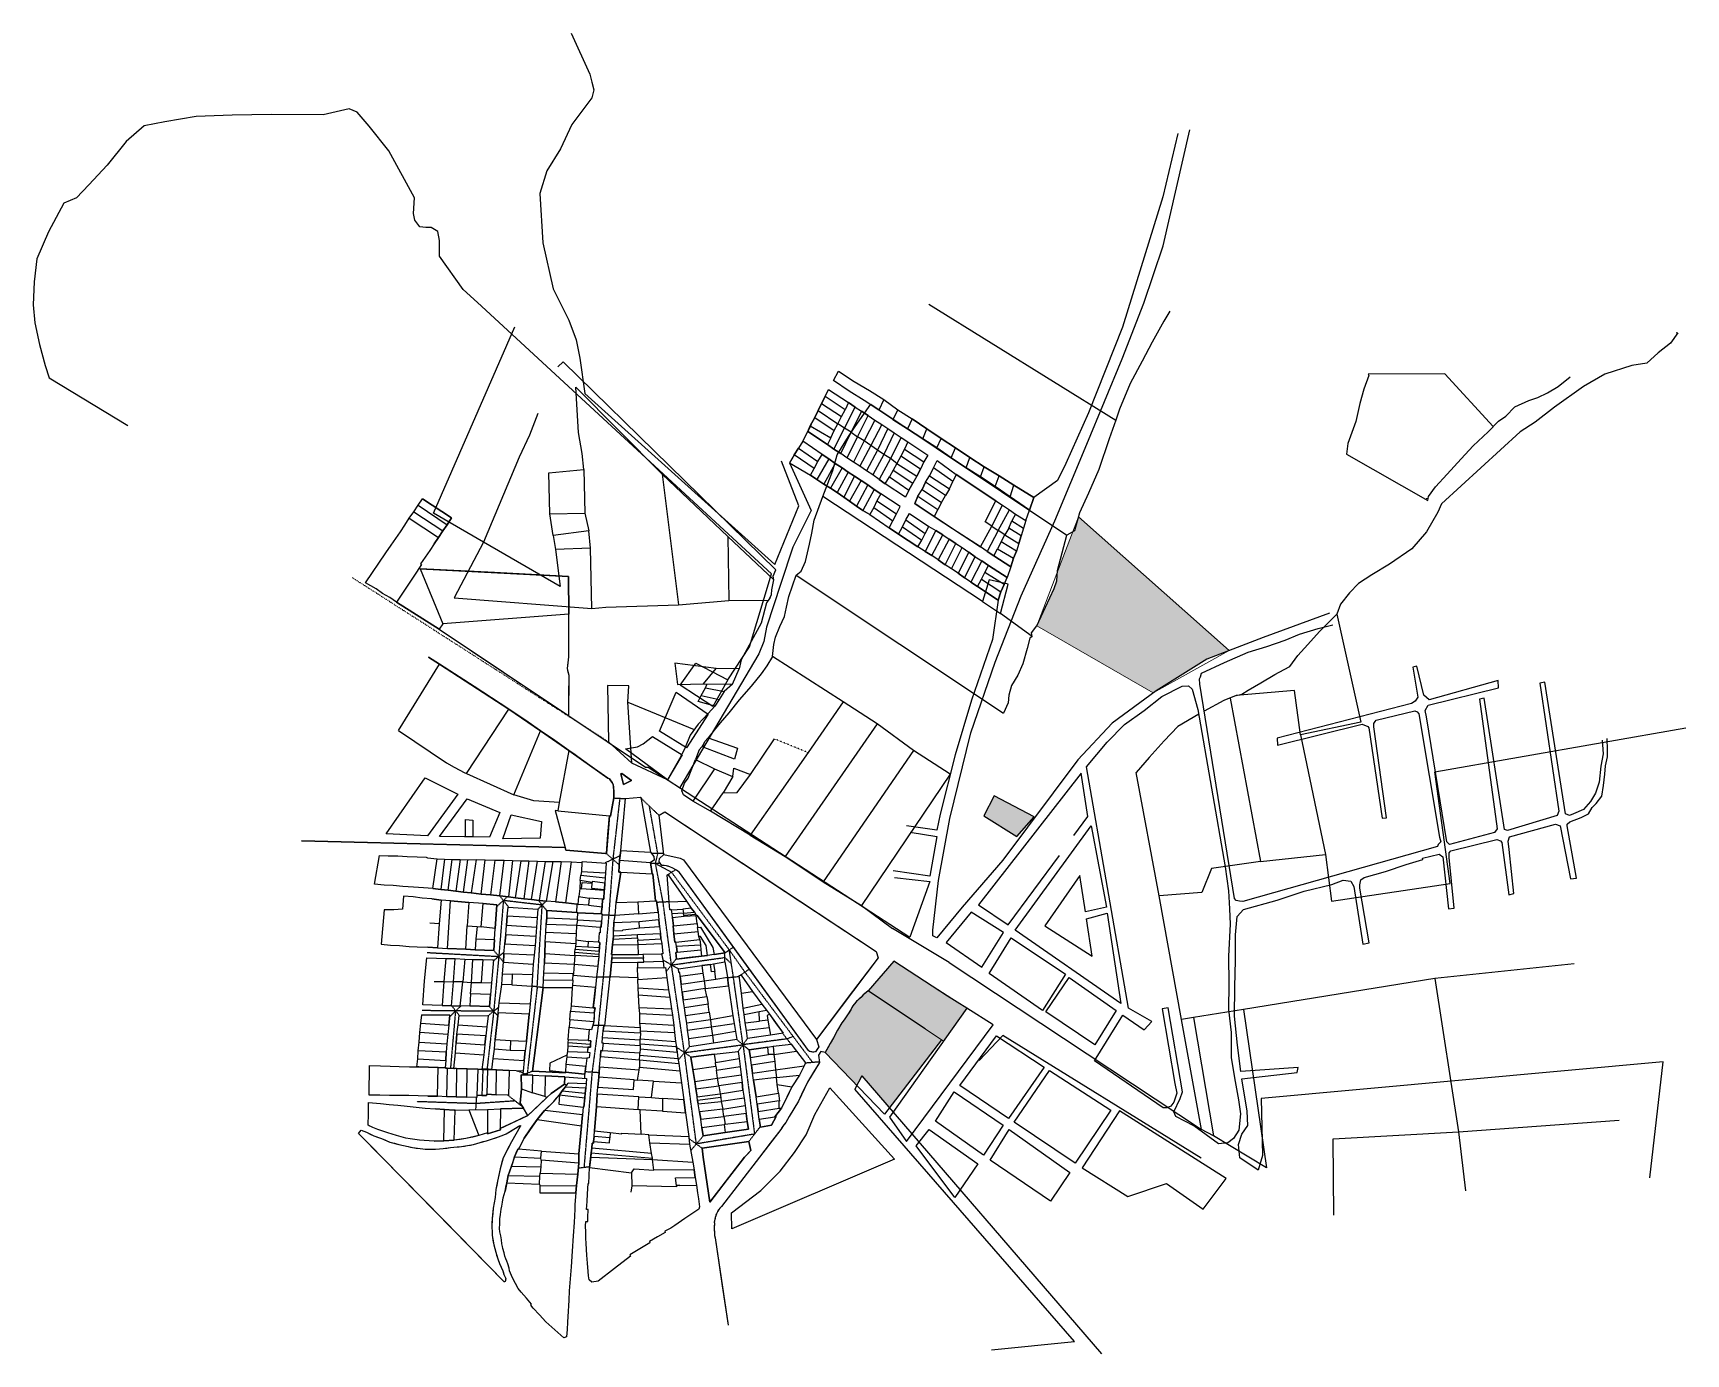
# Model space of a CAD drawing. Header units: millimetres. Extents: x 601939 to 603701, y 1317526 to 1318934.
import ezdxf

# ---------------------------------------------------------------- set-up
doc = ezdxf.new("R2010")
doc.units = ezdxf.units.MM
doc.linetypes.add('DASHED', pattern=[0.75, 0.5, -0.25])
doc.linetypes.add('DOT', pattern=[0.25, 0, -0.25])
for name, color, linetype in [('1', 7, 'Continuous'), ('12', 7, 'Continuous'), ('2', 7, 'Continuous'), ('50', 7, 'Continuous'), ('9', 7, 'Continuous'), ('CVL_CUADCON_LIN', 8, 'Continuous')]:
    doc.layers.add(name, color=color, linetype=linetype)

msp = doc.modelspace()

# ---------------------------------------------------------------- hatches: boundary and pattern name
at = {"lineweight": 13, "true_color": 0xc7c8ca}
h = msp.add_hatch(color=9, dxfattribs=at)
h.dxf.hatch_style = 1
h.paths.add_polyline_path([(603053.7, 1318418.2), (603049.4, 1318403.4), (603047.6, 1318402.4), (603031.3, 1318359.7), (603030.6, 1318350), (603027.9, 1318341.8), (603009.3, 1318302.2), (603133.2, 1318230.6), (603136.4, 1318232.9), (603190.5, 1318266.5), (603214.4, 1318275.8)])
at = {"lineweight": 13, "true_color": 0x000000}
h = msp.add_hatch(color=18, dxfattribs=at)
h.dxf.hatch_style = 1
h.paths.add_polyline_path([(603006.5, 1318098.5), (602963.8, 1318120.8), (602952.7, 1318099.5), (602988, 1318077.7)])
at = {"lineweight": 13, "true_color": 0xc7c8ca}
h = msp.add_hatch(color=9, dxfattribs=at)
h.dxf.hatch_style = 1
h.paths.add_polyline_path([(602934.5, 1317894.4), (602913.9, 1317907.3), (602856.9, 1317944.5), (602829.5, 1317913), (602909.8, 1317859.5)])
h = msp.add_hatch(color=9, dxfattribs=at)
h.dxf.hatch_style = 1
h.paths.add_polyline_path([(602806.9, 1317886.5), (602805.4, 1317884.3), (602803.9, 1317882.2), (602802.6, 1317880.5), (602801.3, 1317878.8), (602797, 1317871), (602794.7, 1317866.9), (602792.4, 1317862.8), (602790.7, 1317859.9), (602788.9, 1317856.9), (602786.4, 1317852.2), (602783.8, 1317847.4), (602817.4, 1317812.4), (602822.6, 1317822.5), (602866.9, 1317888.1), (602829.5, 1317913), (602826.9, 1317910.9), (602824.3, 1317908.8), (602821.7, 1317906.1), (602819.9, 1317904.4), (602818.2, 1317902.8), (602817.2, 1317902), (602816.3, 1317901.1), (602814.8, 1317899.1), (602813.2, 1317897.1), (602812.2, 1317895.4), (602811.3, 1317893.6)])
h.paths.add_polyline_path([(602907.5, 1317860.7), (602890.2, 1317872.6), (602868.1, 1317887.4), (602866.9, 1317888.1), (602822.6, 1317822.5), (602852.2, 1317788.2)])

# ---------------------------------------------------------------- linework, layer by layer
at = {"color": 1, "lineweight": 13}
for points in [[(603133.2, 1318230.6), (603009.3, 1318302.2), (603053.7, 1318418.2), (603214.4, 1318275.8), (603133.2, 1318230.6)], [(602829.5, 1317913), (602909.8, 1317859.5), (602934.5, 1317894.4), (602856.9, 1317944.5), (602829.5, 1317913)]]:
    msp.add_lwpolyline(points, dxfattribs=at)
at = {"color": 7}
msp.add_lwpolyline([(603006.5, 1318098.5), (602963.8, 1318120.8), (602952.7, 1318099.5), (602988, 1318077.7), (603006.5, 1318098.5)], dxfattribs=at)
at = {"layer": '1', "color": 1, "linetype": 'Continuous'}
for p, q in [((602759.8, 1318498.9), (602765.3, 1318509.3)), ((602997.4, 1318414.3), (603001.6, 1318425.3)), ((602861.8, 1318399.7), (602851.9, 1318406.7)), ((602981.4, 1318365.1), (602977.7, 1318353.7))]:
    msp.add_line(p, q, dxfattribs=at)
for points in [[(602792.4, 1318563.5), (602797.9, 1318573.6), (602814.6, 1318562.7), (602830.8, 1318553.1), (602846.1, 1318543.4), (602861.1, 1318532.5), (602876.4, 1318522.8), (602892, 1318512.3), (602907.3, 1318502), (602922.5, 1318492), (602938, 1318481.7), (602953.2, 1318471.6), (602969.2, 1318461.9), (602984.8, 1318452), (603006, 1318438.8), (603001.6, 1318425.3), (602981, 1318439.7), (602965, 1318450.5), (602949.4, 1318460.8), (602933.8, 1318470.7), (602918.1, 1318481.2), (602902.8, 1318491.7), (602887.8, 1318501.5), (602871.6, 1318512.1), (602855.9, 1318522.1), (602840.7, 1318532.2), (602825.1, 1318542.5), (602809.2, 1318552.4), (602792.4, 1318563.5)], [(602787.4, 1318554), (602808.6, 1318540.2), (602815.5, 1318535.1), (602822.5, 1318530.8), (602829.5, 1318526.5), (602836.6, 1318521.3), (602843.9, 1318516.6), (602850.6, 1318512.6), (602857.3, 1318507.8), (602864.7, 1318502.9), (602871.8, 1318498.2), (602893, 1318484.2), (602888.7, 1318476.8), (602885.3, 1318469.1), (602881.4, 1318461.6), (602877.1, 1318454.3), (602873, 1318446.8), (602869.4, 1318439.4), (602847.8, 1318453.4), (602841.3, 1318458), (602834.6, 1318463), (602827.6, 1318467.3), (602820.8, 1318472.4), (602813.9, 1318476.7), (602806.9, 1318481.3), (602800.2, 1318486), (602793, 1318490.4), (602786.1, 1318495.3), (602765.3, 1318509.3), (602767.8, 1318515.2), (602772.6, 1318524.2), (602776.3, 1318531.8), (602779.8, 1318539.3), (602783.5, 1318546.5), (602787.4, 1318554)], [(602851.9, 1318406.7), (602855.8, 1318414), (602859.6, 1318421.4), (602863.7, 1318429.3), (602843, 1318442.9), (602836, 1318447.5), (602829, 1318452.3), (602821.9, 1318457.2), (602815.1, 1318461.6), (602808.3, 1318465.9), (602801.7, 1318470.6), (602794.4, 1318475.2), (602787.7, 1318480.1), (602780.4, 1318484.6), (602759.8, 1318498.9), (602755.2, 1318491.5), (602750.8, 1318484.3), (602745.7, 1318475.9), (602767.9, 1318462.7), (602774.8, 1318458), (602782.3, 1318453.2), (602789.4, 1318448.8), (602796.3, 1318444.1), (602803.4, 1318439.3), (602809.7, 1318434.9), (602817.2, 1318429.8), (602824, 1318425.1), (602831.2, 1318420.9), (602851.9, 1318406.7)], [(602879.1, 1318432.5), (602882.6, 1318440.4), (602887, 1318447.3), (602890.6, 1318455.1), (602894.8, 1318462.2), (602899.1, 1318470.7), (602902.9, 1318478.2), (602923.2, 1318463.3), (602965.7, 1318435.4), (602972.6, 1318430.6), (602980.2, 1318425.8), (602986.7, 1318421.3), (602997.4, 1318414.3), (602995.1, 1318406.1), (602992.5, 1318398), (602990, 1318389.8), (602987.5, 1318381.7), (602984.4, 1318374.1), (602981.4, 1318365.1), (602963.4, 1318376.6), (602956.2, 1318381.2), (602949.2, 1318386.3), (602924.5, 1318402.5), (602899.8, 1318418.7), (602889.4, 1318425.6), (602879.1, 1318432.5)], [(602354.5, 1318437.4), (602385.4, 1318417.1), (602380.7, 1318409.9), (602376.1, 1318403.4), (602371.5, 1318396.2), (602367, 1318389.7), (602362.2, 1318382.3), (602352.4, 1318368.1), (602353.4, 1318367.4), (602350.5, 1318363.1), (602348.2, 1318359.5), (602326.7, 1318327.5), (602319.8, 1318332.2), (602312, 1318336.7), (602305.2, 1318341.6), (602293.8, 1318347.9), (602315.4, 1318379.8), (602321.1, 1318388.1), (602330.9, 1318402.5), (602335.7, 1318409.4), (602340.4, 1318416.9), (602345.1, 1318423.7), (602350, 1318430.6), (602354.5, 1318437.4)], [(602873.4, 1318422), (602894.1, 1318407.9), (602901.7, 1318403.9), (602909, 1318399.3), (602915.9, 1318394.5), (602922.8, 1318390), (602929.8, 1318385.5), (602936.9, 1318380.5), (602943.5, 1318375.7), (602950.7, 1318371.3), (602957.6, 1318366.6), (602977.7, 1318353.7), (602976, 1318350), (602974.3, 1318346.3), (602970.9, 1318338.5), (602967.9, 1318329.4), (602946.2, 1318344.2), (602939, 1318348.6), (602932.2, 1318353.3), (602925.4, 1318358.2), (602918.3, 1318362.9), (602911.4, 1318367.2), (602904.2, 1318372.5), (602897.2, 1318377), (602890.3, 1318381.3), (602882.5, 1318386.2), (602861.8, 1318399.7), (602866.1, 1318407.6), (602869.8, 1318415.1), (602873.4, 1318422)], [(602326.7, 1318327.5), (602372.1, 1318298.4), (602441.2, 1318252.3), (602510.4, 1318206.3), (602510.5, 1318227.7), (602510.7, 1318249.1), (602509.9, 1318252.8), (602509.1, 1318256.5), (602509.8, 1318262.8), (602510.5, 1318269.1), (602510.5, 1318291.9), (602510.4, 1318314.6), (602510.2, 1318354.8), (602431.1, 1318358.9), (602352, 1318363), (602350.5, 1318363.1)], [(602225.6, 1318072.9), (602366.1, 1318069.4), (602506.6, 1318065.8), (602507.1, 1318063), (602549.4, 1318059.6), (602550.5, 1318059.6), (602552.2, 1318079.6), (602553.9, 1318099.6), (602554.9, 1318099.4), (602556.8, 1318109.1), (602558.6, 1318118.8), (602558.4, 1318121), (602558.4, 1318123.1), (602558.5, 1318125.2), (602558.3, 1318127.4), (602558.2, 1318129.7), (602557.9, 1318131.3), (602557.6, 1318132.9), (602557.2, 1318134), (602556.8, 1318135), (602555.4, 1318136.8), (602553.8, 1318139), (602552.9, 1318139.4), (602552.1, 1318139.7), (602538, 1318149.7), (602523.8, 1318159.7), (602517.1, 1318164.5), (602510.4, 1318169.3), (602495.4, 1318179.8), (602480.4, 1318190.3), (602463.4, 1318201.8), (602446.5, 1318213.3), (602409.6, 1318237.3), (602372.8, 1318261.4), (602360.8, 1318268.8)], [(602568.6, 1318132.9), (602577.1, 1318137.4), (602566.9, 1318144.7), (602565.9, 1318144.3), (602568.6, 1318132.9)], [(602571, 1318118), (602587.2, 1318119.6), (602597.6, 1318061), (602601.2, 1318056.4), (602601.5, 1318052.3), (602597.4, 1318049.8), (602599.4, 1318037.9), (602599.9, 1318037.8), (602602.9, 1318009.1), (602603.9, 1318009.1), (602605.8, 1317996.8), (602606.5, 1317988.6), (602607.1, 1317981.6), (602608, 1317973.9), (602608.6, 1317968.6), (602609.5, 1317963.4), (602610.6, 1317952.5), (602609.4, 1317952.4), (602610.2, 1317948.3), (602611.1, 1317944.2), (602611.6, 1317937.4), (602613.6, 1317937.9), (602614.9, 1317927.1), (602616.8, 1317914.1), (602618, 1317906.3), (602619.8, 1317893.8), (602620.9, 1317887.1), (602622.3, 1317876.6), (602623.2, 1317868.7), (602624.3, 1317859.1), (602625.1, 1317853.4), (602625.9, 1317847.5), (602626.8, 1317840.9), (602627.8, 1317835.7), (602628.7, 1317827.8), (602630.5, 1317815.1), (602633.1, 1317796.7), (602634.9, 1317783.1), (602638.4, 1317757.6), (602639.2, 1317749.5), (602642.6, 1317730.4), (602644.1, 1317722.2), (602645.1, 1317714.1), (602646.5, 1317705.9), (602647.6, 1317697.6), (602648.8, 1317691.2), (602649.9, 1317682.9), (602649.1, 1317680.4), (602641.6, 1317675.3), (602634.1, 1317670.2), (602623.5, 1317662.9), (602619.3, 1317660.2), (602612.8, 1317656.8), (602613.2, 1317655.6), (602605, 1317650.9), (602600.6, 1317648.3), (602596.3, 1317645.8), (602596.8, 1317644.5), (602586.2, 1317638.1), (602575.6, 1317631.7), (602576.2, 1317630.3), (602559, 1317616.9), (602541.7, 1317603.4), (602535.1, 1317602.6), (602532, 1317604.9), (602531.5, 1317609.4), (602531, 1317613.9), (602530.3, 1317622.6), (602529.6, 1317631.3), (602529, 1317643.6), (602528.5, 1317649.4), (602528.5, 1317655.9), (602528.4, 1317662.5), (602528.5, 1317667.1), (602530.6, 1317667), (602530.7, 1317671.3), (602530.9, 1317679.9), (602529.2, 1317679.8), (602529.9, 1317688.5), (602530.4, 1317696.5), (602530.9, 1317707.6), (602531.9, 1317707.7), (602532.6, 1317724.8), (602534.4, 1317740.5), (602534.9, 1317745.2), (602535.5, 1317750.7), (602536.6, 1317750.7), (602536.8, 1317752.5), (602537.3, 1317757.7), (602537.7, 1317763.8), (602539.8, 1317789.7), (602540.7, 1317802.9), (602541.5, 1317810.5), (602542.3, 1317821.1), (602543.1, 1317831.5), (602544.1, 1317843), (602544.6, 1317849.4), (602546.3, 1317849.1), (602547.3, 1317857.4), (602546, 1317857.4), (602546.5, 1317863.4), (602547.1, 1317870.5), (602547.6, 1317876.1), (602548.9, 1317875.8), (602554.5, 1317928.3), (602556, 1317943.1), (602556.4, 1317947.9), (602556.9, 1317951.9), (602556.1, 1317951.7), (602557, 1317962.2), (602557.6, 1317968.1), (602557.9, 1317971.3), (602558.1, 1317977.1), (602558.5, 1317985.4), (602559.7, 1317993.2), (602560.8, 1318007.1), (602565.8, 1318039.6), (602563.6, 1318039.6), (602564.6, 1318052.2), (602565.9, 1318062.5), (602568.4, 1318090.3), (602571, 1318118)], [(602611.8, 1318058.2), (602606.6, 1318100.3), (602612.7, 1318103.8), (602725.3, 1318029.4), (602837.9, 1317955.1), (602840, 1317948.3), (602807.3, 1317904.7), (602774.6, 1317861.2), (602777, 1317853.3), (602775.3, 1317850.7), (602773.5, 1317848.1), (602772.6, 1317847.9), (602771, 1317847.7), (602769.3, 1317847.9), (602767.8, 1317848.3), (602766.4, 1317849.1), (602765.8, 1317849.6), (602697.1, 1317944.4), (602628.5, 1318039.3), (602626.9, 1318040.4), (602625.3, 1318041.5), (602621.4, 1318043.8), (602618, 1318045.4), (602616.3, 1318045.8), (602614.5, 1318046.2), (602612.1, 1318046.5), (602609.7, 1318046.8), (602606.8, 1318050.7), (602607.2, 1318054.2), (602611.8, 1318058.2)], [(602308.6, 1318057.3), (602317.8, 1318056.8), (602328.2, 1318056.8), (602338.1, 1318056.4), (602348.7, 1318055.9), (602358.4, 1318055.7), (602359.8, 1318054.9), (602370, 1318053.7), (602377.9, 1318053.3), (602386.1, 1318053.2), (602394.5, 1318053.2), (602402.7, 1318052.8), (602411.8, 1318053), (602421.2, 1318052.6), (602431.6, 1318052.3), (602441.6, 1318052.4), (602450.4, 1318051.8), (602459.6, 1318051.6), (602467.7, 1318051.5), (602477.2, 1318051.4), (602485.4, 1318050.9), (602493.8, 1318050.9), (602502.3, 1318051), (602513.3, 1318050.7), (602524.5, 1318049.8), (602524.6, 1318051), (602550.1, 1318049.1), (602549.5, 1318038.8), (602549.1, 1318033.4), (602549, 1318027.7), (602548.4, 1318021), (602548.1, 1318019.9), (602547.7, 1318010.9), (602546.4, 1318010.6), (602545.9, 1318002.5), (602545, 1317995.1), (602520.2, 1317996.3), (602519, 1317996.7), (602519.5, 1318005.5), (602507.4, 1318006.9), (602496.4, 1318007.9), (602486.7, 1318008.6), (602482.8, 1318008.9), (602478.9, 1318009.2), (602470.6, 1318010.4), (602462.5, 1318011.2), (602453.8, 1318012.1), (602446, 1318013.2), (602436.8, 1318014.2), (602426.9, 1318015.5), (602416.9, 1318016.2), (602406.4, 1318017.5), (602398.3, 1318018.3), (602390.1, 1318019.2), (602381.9, 1318020.2), (602374.2, 1318021.1), (602365.4, 1318022.1), (602355.4, 1318022.7), (602344.9, 1318023.6), (602333.5, 1318024.4), (602323.4, 1318025.2), (602313.7, 1318025.8), (602303.2, 1318026.7), (602308.6, 1318057.3)], [(602617.3, 1318007.9), (602615.1, 1318036.6), (602616.3, 1318036.8), (602635.9, 1318008.8), (602640.9, 1318001.1), (602644.5, 1317997), (602646, 1317994.4), (602647.1, 1317993.2), (602662, 1317973.3), (602677, 1317953.4), (602665.4, 1317951.8), (602658.4, 1317950.6), (602652, 1317950.1), (602638.7, 1317948.5), (602625.4, 1317946.9), (602624.6, 1317954), (602626.1, 1317954.1), (602625.4, 1317960.4), (602624.6, 1317965), (602623.3, 1317965), (602622.4, 1317973.9), (602621.7, 1317982.4), (602622.1, 1317982.3), (602621, 1317990.8), (602620.5, 1317995.2), (602619.9, 1317999.4), (602618, 1317999.3), (602617.3, 1318007.9)], [(602313.5, 1317999.4), (602310.3, 1317962.9), (602320.4, 1317961.9), (602330.1, 1317961.5), (602340.3, 1317960.4), (602348.8, 1317959.8), (602360.1, 1317959.5), (602370.6, 1317959), (602381.2, 1317958.2), (602400.6, 1317957.5), (602410.6, 1317956.9), (602430.7, 1317955.9), (602431.1, 1317967.6), (602432.1, 1317979.6), (602433.6, 1318004.6), (602419, 1318006), (602404, 1318007.3), (602384.3, 1318008.9), (602374.4, 1318009.8), (602364.4, 1318011.1), (602354, 1318011.8), (602344.5, 1318013.1), (602334.2, 1318014), (602333.1, 1318000), (602324, 1317999.5), (602313.5, 1317999.4)], [(602445.7, 1318002.4), (602477.5, 1318000), (602476.8, 1317991), (602476.1, 1317981), (602475.3, 1317971), (602474.6, 1317961.5), (602473.6, 1317951.2), (602472.5, 1317941.4), (602471.9, 1317930.2), (602471, 1317918.1), (602469.3, 1317899.2), (602468.3, 1317888.3), (602465.2, 1317859.4), (602464, 1317849), (602463, 1317838.8), (602461.9, 1317827.5), (602446.8, 1317828.1), (602433.2, 1317828.7), (602428.5, 1317829), (602430, 1317840.8), (602431.1, 1317850.9), (602431.8, 1317861), (602435.2, 1317889.7), (602436.3, 1317900.4), (602439, 1317919.9), (602439.8, 1317931), (602440.7, 1317943.5), (602441.3, 1317952.5), (602442.4, 1317963), (602443.4, 1317972.8), (602444.1, 1317983.1), (602444.9, 1317992.5), (602445.7, 1318002.4)], [(602487.2, 1317998.6), (602519, 1317996.7), (602520.2, 1317996.3), (602545, 1317995.1), (602545.9, 1317995.1), (602545.3, 1317986.8), (602545.1, 1317980.9), (602543.9, 1317981), (602543.9, 1317974.8), (602542.7, 1317974.9), (602542, 1317964.9), (602543.6, 1317964.7), (602543.1, 1317959.2), (602542.8, 1317955.4), (602542.5, 1317952.2), (602542.4, 1317949.4), (602541.8, 1317944.3), (602541.3, 1317939.2), (602539.9, 1317927.5), (602539, 1317916.6), (602537.7, 1317905.8), (602536.4, 1317894.9), (602538.4, 1317895), (602537.6, 1317889.6), (602537.3, 1317884.8), (602537, 1317880), (602534.8, 1317871.5), (602532.3, 1317871.9), (602531.2, 1317860), (602533.9, 1317859.9), (602533.6, 1317856.2), (602533.4, 1317853), (602530.7, 1317853.1), (602530.5, 1317850.3), (602530.4, 1317847.5), (602532.7, 1317847.2), (602532.5, 1317844.5), (602532.2, 1317841.7), (602529.6, 1317841.4), (602528.5, 1317832.7), (602527.5, 1317824.3), (602506.9, 1317826.5), (602506.8, 1317825.8), (602471.8, 1317827.3), (602477.5, 1317872), (602483.2, 1317916.7), (602483.5, 1317924.8), (602484, 1317932.3), (602484.5, 1317943), (602484.9, 1317952.7), (602485.4, 1317965.1), (602485.9, 1317975.2), (602486.4, 1317984), (602486.9, 1317990.9), (602487.2, 1317998.6)], [(602359, 1317948.3), (602369.4, 1317947.8), (602379.4, 1317947.6), (602389.4, 1317947.4), (602399.7, 1317946.9), (602408.3, 1317946.4), (602418.8, 1317946.4), (602430.1, 1317946), (602428.1, 1317921.4), (602427, 1317909.1), (602425.8, 1317896.5), (602404.9, 1317896.9), (602394.8, 1317896.8), (602385.5, 1317897.1), (602375.5, 1317897.5), (602364.8, 1317897.9), (602354.7, 1317898.2), (602356.8, 1317923.7), (602359, 1317948.3)], [(602627.2, 1317936.5), (602652.3, 1317940.1), (602661.3, 1317941.2), (602664.7, 1317942), (602676.9, 1317943.8), (602679.5, 1317927.6), (602680.6, 1317918.5), (602685.4, 1317886.3), (602686.6, 1317878.2), (602688.2, 1317869.8), (602689.4, 1317861.2), (602664.5, 1317857.4), (602639.1, 1317853.5), (602638.2, 1317862), (602637.1, 1317871), (602636.3, 1317878.5), (602634.9, 1317886.8), (602633.8, 1317894.9), (602632.2, 1317903.6), (602631.1, 1317911.6), (602630.2, 1317920.1), (602629.3, 1317928.8), (602628.8, 1317932.6), (602627.7, 1317932.5), (602627.2, 1317936.5)], [(602692.1, 1317929.4), (602694.3, 1317929.9), (602706.4, 1317912.4), (602711.3, 1317905.6), (602716.2, 1317898.7), (602721.3, 1317892.5), (602724.3, 1317888), (602731.6, 1317877.9), (602739, 1317867.9), (602725.3, 1317865.7), (602713.1, 1317864), (602700.9, 1317862.3), (602699.7, 1317870.8), (602698.5, 1317878.8), (602697.4, 1317887.8), (602696.3, 1317894.5), (602694.6, 1317910.4), (602692.1, 1317929.4)], [(602829.5, 1317913), (602826.9, 1317910.9), (602824.3, 1317908.8), (602823, 1317907.5), (602821.7, 1317906.1), (602819.9, 1317904.4), (602818.2, 1317902.8), (602817.2, 1317902), (602816.3, 1317901.1), (602814.8, 1317899.1), (602813.2, 1317897.1), (602812.2, 1317895.4), (602811.3, 1317893.6), (602809.1, 1317890), (602806.9, 1317886.5), (602805.4, 1317884.3), (602803.9, 1317882.2), (602802.6, 1317880.5), (602801.3, 1317878.8), (602797, 1317871), (602794.7, 1317866.9), (602792.4, 1317862.8), (602790.7, 1317859.9), (602788.9, 1317856.9), (602786.4, 1317852.2), (602783.8, 1317847.4), (602779, 1317848.3), (602776.6, 1317844.5), (602777.7, 1317836.8), (602771.2, 1317826.3), (602764.7, 1317815.8), (602760, 1317805.6), (602755.3, 1317795.4), (602750.3, 1317787.2), (602745.3, 1317779.1), (602743.5, 1317775.9), (602741.8, 1317772.8), (602740.8, 1317771.4), (602739.8, 1317770.1), (602738, 1317767.7), (602736.3, 1317765.2), (602725, 1317750.5), (602713.8, 1317735.9), (602693.5, 1317709.5), (602673.3, 1317683.2), (602672.4, 1317682.3), (602671.4, 1317681.5), (602670.9, 1317680.7), (602670.4, 1317680), (602669.8, 1317679.2), (602668.8, 1317677.5), (602668.4, 1317676.8), (602667.7, 1317675.2), (602667.3, 1317674.2), (602666.8, 1317672.3), (602666.5, 1317671.4), (602666.3, 1317670.5), (602666, 1317668.9), (602665.9, 1317668.1), (602665.7, 1317667.4), (602665.5, 1317666.6), (602665.6, 1317665.5), (602665.6, 1317664.4), (602665.5, 1317662.7), (602665.5, 1317660.9), (602665.5, 1317659.8), (602665.5, 1317658.6), (602665.5, 1317657.4), (602665.6, 1317655.3), (602665.7, 1317654.4), (602665.9, 1317652.2), (602666.1, 1317650.9), (602666.3, 1317649.6), (602667, 1317644.9), (602667.7, 1317640.3), (602673.9, 1317598.4), (602680.2, 1317556.6)], [(602353.7, 1317887.6), (602368.8, 1317887.3), (602383.8, 1317887), (602382.5, 1317876.5), (602381.5, 1317866.6), (602380.5, 1317856.5), (602379.9, 1317847.6), (602379.2, 1317838.8), (602378.6, 1317830.8), (602371.1, 1317831.2), (602360.8, 1317831.6), (602350.6, 1317831.9), (602348.4, 1317831.9), (602349.4, 1317840.4), (602349.9, 1317849.2), (602350.8, 1317858.4), (602351.6, 1317868.6), (602352.7, 1317878.5), (602353.7, 1317887.6)], [(602393.5, 1317886.9), (602424.4, 1317886.3), (602422.9, 1317874.7), (602421.9, 1317865), (602420.9, 1317855.6), (602419.8, 1317844.7), (602417.9, 1317829.2), (602413.6, 1317829.5), (602402.2, 1317829.9), (602390.9, 1317830.4), (602387.9, 1317830.4), (602389.6, 1317846.9), (602390.5, 1317857.5), (602391.2, 1317866.7), (602392.4, 1317876.7), (602393.5, 1317886.9)], [(602640.4, 1317842.4), (602665.5, 1317845.5), (602691.1, 1317848.3), (602692.1, 1317840.9), (602693.1, 1317832.3), (602694.3, 1317823.4), (602695.1, 1317815.5), (602696.1, 1317807.1), (602697.4, 1317798.8), (602698.5, 1317790.7), (602699.3, 1317782.2), (602700.4, 1317773.9), (602701.8, 1317765.6), (602677.2, 1317762.1), (602665.5, 1317760.3), (602653.8, 1317758.4), (602652.4, 1317767.2), (602651, 1317776.3), (602649.8, 1317783.9), (602648.4, 1317792.6), (602647.7, 1317796.3), (602647.2, 1317800.1), (602646, 1317808.4), (602644.7, 1317816.4), (602642.5, 1317829.3), (602640.4, 1317842.4)], [(602702.6, 1317850), (602722.5, 1317853.1), (602728.1, 1317853.9), (602747.3, 1317856.2), (602753.3, 1317848.7), (602762.7, 1317836.3), (602761.2, 1317833.1), (602756.3, 1317823), (602748.3, 1317810.6), (602742.7, 1317799.4), (602737, 1317788.1), (602730.1, 1317778.8), (602731.5, 1317779.1), (602726.5, 1317769.9), (602714.6, 1317767.7), (602713.4, 1317776.4), (602712.2, 1317784.4), (602711.1, 1317792.3), (602710, 1317800.1), (602707.2, 1317817.7), (602706.4, 1317825.1), (602705, 1317833.8), (602704.1, 1317841.8), (602702.6, 1317850)], [(602298.1, 1317833.5), (602309.7, 1317833.1), (602320.1, 1317832.8), (602329.8, 1317832.5), (602340.7, 1317832.2), (602350.6, 1317831.9), (602360.8, 1317831.6), (602371.1, 1317831.2), (602380.7, 1317830.8), (602390.9, 1317830.4), (602402.2, 1317829.9), (602413.6, 1317829.5), (602418.7, 1317829.3), (602423.8, 1317829.1), (602433.2, 1317828.7), (602446.8, 1317828.1), (602446.1, 1317801.9), (602432.9, 1317802.3), (602423, 1317802.9), (602422.8, 1317801.3), (602417.8, 1317801.5), (602412.4, 1317801.4), (602412.4, 1317799.2), (602401.7, 1317799.7), (602390.3, 1317800), (602380.2, 1317800.2), (602370.5, 1317800.7), (602360.2, 1317800.6), (602350, 1317801), (602340.1, 1317801.3), (602329.5, 1317801.6), (602319.3, 1317801.6), (602309, 1317801.8), (602297.7, 1317801.8), (602298.1, 1317833.5)], [(602297.1, 1317794), (602309.8, 1317792.9), (602319.1, 1317792), (602328.1, 1317791.1), (602338, 1317790), (602347.9, 1317788.9), (602357.5, 1317788.1), (602368.5, 1317787.3), (602378.1, 1317786.7), (602388.4, 1317786), (602389.4, 1317785.7), (602403.9, 1317786.1), (602423.8, 1317786.7), (602437.5, 1317787.2), (602462.1, 1317788.1), (602458.6, 1317793.3), (602459.9, 1317808.4), (602459.8, 1317823.6), (602472.1, 1317823.1), (602485.4, 1317822.4), (602506.1, 1317821.2), (602505.7, 1317813.4), (602491.8, 1317803.6), (602487.2, 1317799.5), (602476.9, 1317789.8), (602466.6, 1317780.2), (602452, 1317773.2), (602437.4, 1317766.2), (602437.5, 1317764.7), (602423.7, 1317760.7), (602423.7, 1317761.5), (602414.6, 1317758.8), (602407.7, 1317757.1), (602400.7, 1317755.5), (602394.5, 1317754.6), (602388.3, 1317753.7), (602382.8, 1317753.4), (602377.3, 1317753), (602372, 1317752.9), (602366.8, 1317752.9), (602361.5, 1317753.2), (602356.2, 1317753.5), (602351.3, 1317754), (602346.3, 1317754.6), (602341.5, 1317755.3), (602336.7, 1317756.1), (602331.7, 1317757.5), (602326.7, 1317758.8), (602322.1, 1317760.2), (602317.5, 1317761.7), (602312.2, 1317763.6), (602306.9, 1317765.4), (602301.7, 1317767.3), (602300.1, 1317768.1), (602297.6, 1317769.3), (602296.6, 1317769.9), (602296.9, 1317782), (602297.1, 1317794)], [(602506.1, 1317821.2), (602529.4, 1317819.6), (602528.9, 1317814.1), (602528.5, 1317809.3), (602527.9, 1317804), (602527.4, 1317799.1), (602526.3, 1317788.9), (602525.8, 1317789), (602524.9, 1317781), (602524.1, 1317769.2), (602522.7, 1317754.2), (602521.3, 1317739.2), (602521, 1317729.2), (602519.9, 1317717.5), (602518.8, 1317705.4), (602518.1, 1317697.7), (602517, 1317685.4), (602516.8, 1317680.3), (602516, 1317666), (602515.2, 1317651.8), (602514, 1317635.4), (602512.9, 1317619), (602512, 1317606.1), (602511, 1317593.1), (602510.4, 1317583.2), (602510.1, 1317577.4), (602509.8, 1317571.6), (602509, 1317559.9), (602508.6, 1317552), (602508.1, 1317544.2), (602505, 1317543), (602495.4, 1317551.6), (602485.8, 1317560.2), (602479.2, 1317567.5), (602472.6, 1317574.7), (602469.8, 1317577.8), (602470.7, 1317578.9), (602465.2, 1317585.3), (602459.7, 1317591.7), (602456.6, 1317595.9), (602453.6, 1317601), (602450.8, 1317606.4), (602449.3, 1317609.6), (602447.4, 1317614.4), (602446.7, 1317617.4), (602445.3, 1317622), (602444.3, 1317625), (602443.3, 1317627.5), (602442.4, 1317630.1), (602441.4, 1317633.9), (602440.2, 1317638.5), (602439.6, 1317640.6), (602439.1, 1317643.5), (602438.6, 1317647.7), (602437.9, 1317651.7), (602436.9, 1317656.1), (602436.7, 1317659.6), (602436.8, 1317664.7), (602437, 1317669.9), (602437.6, 1317674.6), (602438.5, 1317680.2), (602439, 1317683.4), (602439.7, 1317687.9), (602440.5, 1317692.5), (602441.5, 1317696), (602442.5, 1317699.4), (602443.4, 1317703.8), (602444.3, 1317708.2), (602445.1, 1317712.2), (602445.9, 1317716.2), (602447.7, 1317721.1), (602449.4, 1317726), (602451, 1317731.1), (602452.5, 1317736.2), (602454.3, 1317740.3), (602456.1, 1317744.4), (602456.9, 1317744.2), (602459.9, 1317750.1), (602462.8, 1317756), (602469.7, 1317766), (602476.6, 1317776), (602480.6, 1317780.8), (602484.7, 1317785.5), (602489.6, 1317790.2), (602494.4, 1317794.9), (602497.5, 1317798.6), (602500.5, 1317802.2), (602503.2, 1317806.5), (602506.6, 1317810.2), (602508.3, 1317812.6), (602505.7, 1317813.4), (602506.1, 1317821.2)], [(602286.3, 1317761.1), (602289.1, 1317764.5), (602292, 1317763.5), (602294.8, 1317762.4), (602298.8, 1317760.4), (602302.7, 1317758.3), (602306.7, 1317756.9), (602310.7, 1317755.5), (602315.2, 1317753.7), (602319.7, 1317751.9), (602324.5, 1317750.6), (602329.3, 1317749.3), (602334.4, 1317748.2), (602339.4, 1317747), (602341.7, 1317746.5), (602343.9, 1317746), (602347.9, 1317745.4), (602352, 1317744.8), (602354.7, 1317744.5), (602357.4, 1317744.2), (602360.1, 1317744.2), (602362.9, 1317744.2), (602368.2, 1317744.2), (602372.5, 1317744.6), (602376.7, 1317745.1), (602380.6, 1317745.5), (602384.5, 1317746), (602387.9, 1317746.3), (602391.3, 1317746.6), (602393.7, 1317746.9), (602396.2, 1317747.1), (602399.3, 1317747.5), (602402.4, 1317748), (602405.6, 1317748.6), (602408.8, 1317749.3), (602412.3, 1317750.3), (602415.8, 1317751.3), (602419.2, 1317752.3), (602422.7, 1317753.2), (602425.9, 1317754.2), (602429.2, 1317755.1), (602431.7, 1317756), (602436.4, 1317757.8), (602438.5, 1317758.6), (602441.1, 1317759.7), (602443.8, 1317760.7), (602447.8, 1317763.1), (602451.9, 1317765.6), (602455.1, 1317767.5), (602458.3, 1317769.5), (602459.2, 1317769.1), (602458.9, 1317768.7), (602458.6, 1317768.4), (602453.9, 1317760.3), (602449.2, 1317752.2), (602444.8, 1317743.7), (602440.4, 1317735.1), (602438.8, 1317729.1), (602437.3, 1317723.2), (602435.9, 1317716.6), (602434.5, 1317710), (602433.6, 1317705.7), (602432.6, 1317701.4), (602432.2, 1317697.1), (602431.8, 1317692.8), (602430.8, 1317687.1), (602429.9, 1317681.4), (602429.3, 1317675.8), (602428.7, 1317670.3), (602428.5, 1317665.4), (602428.4, 1317660.5), (602428.6, 1317656.7), (602428.8, 1317652.1), (602429.1, 1317650.1), (602429.9, 1317645.3), (602430.5, 1317642.4), (602431.6, 1317638.5), (602432.6, 1317634.5), (602433.5, 1317631.4), (602434.5, 1317628.3), (602435.5, 1317625.3), (602436.5, 1317622.3), (602438.3, 1317618.4), (602440.2, 1317614.6), (602440.7, 1317612.6), (602441.2, 1317610.6), (602442.2, 1317608.4), (602443.2, 1317606.3), (602443.1, 1317605.2), (602443.1, 1317604.2), (602442.7, 1317603.2), (602442.4, 1317603.1), (602441.7, 1317603), (602441.4, 1317603), (602376.9, 1317668.9), (602312.3, 1317734.7), (602299.3, 1317747.9), (602286.3, 1317761.1)], [(602652.6, 1317745.2), (602702.3, 1317752.5), (602704.5, 1317743), (602701.1, 1317739.4), (602697.7, 1317735.8), (602679.2, 1317711.8), (602660.7, 1317687.8), (602653.7, 1317735.7), (602652.6, 1317745.2)]]:
    msp.add_lwpolyline(points, dxfattribs=at)
at = {"layer": '12', "color": 1, "linetype": 'DASHED'}
for p, q in [((602570.9, 1318117.6), (602558.5, 1318118.3)), ((602606.6, 1318100.1), (602586.3, 1318119.5)), ((602550.3, 1318059.6), (602564.2, 1318047.3)), ((602611.7, 1318059.3), (602598.9, 1318059.3)), ((602565.2, 1318057.1), (602548.7, 1318049.2)), ((602608, 1318049), (602597.6, 1318048.6)), ((602615.7, 1318036.7), (602624.1, 1318042.2)), ((602433.5, 1318002.8), (602445, 1318013.3)), ((602446.3, 1318002.4), (602436.8, 1318014.2)), ((602477.5, 1318000), (602486.3, 1318008.7)), ((602487.2, 1317998.2), (602478.1, 1318009.4)), ((602617.6, 1318007.9), (602604.2, 1318007.3)), ((602560.2, 1317993.3), (602545.8, 1317993.8)), ((602430, 1317944.9), (602441.5, 1317954.4)), ((602430.7, 1317955.9), (602440.7, 1317943.8)), ((602676.9, 1317943.8), (602676.5, 1317953.4)), ((602677, 1317953.4), (602686, 1317959.8)), ((602627.2, 1317936.5), (602610.8, 1317945.7)), ((602614.1, 1317933.3), (602625.3, 1317947.7)), ((602676.7, 1317948.6), (602683.7, 1317942)), ((602693.2, 1317929.6), (602703, 1317936.4)), ((602483.1, 1317916.4), (602470.4, 1317918.1)), ((602554.5, 1317927.8), (602539.6, 1317927.5)), ((602692.2, 1317928.1), (602679.6, 1317926.8)), ((602383.6, 1317885.4), (602395.2, 1317896.8)), ((602393.7, 1317886.9), (602385.6, 1317897.1)), ((602435.8, 1317895.6), (602424.2, 1317886.3)), ((602425.5, 1317896.5), (602434.8, 1317886.4)), ((602547.7, 1317876.1), (602536, 1317876.1)), ((602738.3, 1317867.8), (602747.6, 1317855.8)), ((602749.5, 1317864.4), (602743, 1317861.8)), ((602640.7, 1317842.4), (602624.4, 1317853.5)), ((602639.2, 1317853.6), (602627.1, 1317839.4)), ((602689.4, 1317861.2), (602702.6, 1317850)), ((602690.8, 1317848.3), (602700.9, 1317862.3)), ((602378.5, 1317830.8), (602388.6, 1317830.4)), ((602418, 1317830.1), (602428.6, 1317829.5)), ((602762.7, 1317836.3), (602777.6, 1317837.6)), ((602461.9, 1317827.5), (602461.2, 1317823.5)), ((602471.8, 1317827.3), (602461.8, 1317823.5)), ((602527.2, 1317824.3), (602527, 1317819.7)), ((602542.7, 1317825.7), (602527.8, 1317826.7)), ((602411.8, 1317799.2), (602411.1, 1317786.3)), ((602445.4, 1317801.9), (602461.1, 1317789.5)), ((602702.3, 1317752.4), (602714.6, 1317768.4)), ((602652.6, 1317745.2), (602638.6, 1317755.5)), ((602653.8, 1317758.4), (602640.4, 1317742.8)), ((602532.6, 1317725.4), (602520.5, 1317723.9))]:
    msp.add_line(p, q, dxfattribs=at)
at = {"layer": '2', "color": 1, "linetype": 'Continuous'}
for p, q in [((602894, 1318645), (603093.5, 1318521.4)), ((602366.1, 1318422.4), (602452.8, 1318620.7)), ((602610.1, 1318463.9), (602517.8, 1318556.4)), ((602520.8, 1318508.3), (602517.8, 1318556.4)), ((602779.8, 1318539.3), (602776.3, 1318531.8)), ((602783.5, 1318546.5), (602779.8, 1318539.3)), ((602779.8, 1318539.3), (602801.1, 1318525.2)), ((602805, 1318532.4), (602783.5, 1318546.5)), ((602804.3, 1318512.9), (602815.5, 1318535.1)), ((602808.6, 1318540.2), (602805, 1318532.4)), ((602815.5, 1318535.1), (602808.6, 1318540.2)), ((602815.5, 1318535.1), (602822.5, 1318530.8)), ((602840.7, 1318532.2), (602825.1, 1318542.5)), ((602832.4, 1318538.4), (603041.4, 1318398.9)), ((602846.1, 1318543.4), (602840.7, 1318532.2)), ((602846.1, 1318543.4), (602861.1, 1318532.5)), ((602477.4, 1318528.4), (602468.4, 1318505.3)), ((602772.6, 1318524.2), (602767.8, 1318515.2)), ((602776.3, 1318531.8), (602772.6, 1318524.2)), ((602772.6, 1318524.2), (602793.4, 1318510.2)), ((602776.3, 1318531.8), (602797.1, 1318517.3)), ((602793.4, 1318510.2), (602797.1, 1318517.3)), ((602797.1, 1318517.3), (602801.1, 1318525.2)), ((602804.3, 1318512.9), (602797.1, 1318517.3)), ((602801.1, 1318525.2), (602805, 1318532.4)), ((602822.5, 1318530.8), (602811.3, 1318508.7)), ((602818, 1318503.7), (602829.5, 1318526.5)), ((602829.5, 1318526.5), (602822.5, 1318530.8)), ((602836.6, 1318521.3), (602825.3, 1318499.2)), ((602829.5, 1318526.5), (602836.6, 1318521.3)), ((602843.9, 1318516.6), (602832.2, 1318494.4)), ((602836.6, 1318521.3), (602843.9, 1318516.6)), ((602855.9, 1318522.1), (602840.7, 1318532.2)), ((602843.9, 1318516.6), (602850.6, 1318512.6)), ((602861.1, 1318532.5), (602855.9, 1318522.1)), ((602855.9, 1318522.1), (602871.6, 1318512.1)), ((602861.1, 1318532.5), (602876.4, 1318522.8)), ((602876.4, 1318522.8), (602871.6, 1318512.1)), ((602892, 1318512.3), (602876.4, 1318522.8)), ((602468.4, 1318505.3), (602457.7, 1318481.9)), ((602524.8, 1318485.7), (602520.8, 1318508.3)), ((602759.8, 1318498.9), (602765.3, 1318509.3)), ((602767.8, 1318515.2), (602789.8, 1318502.4)), ((602789.8, 1318502.4), (602786.1, 1318495.3)), ((602789.8, 1318502.4), (602793.4, 1318510.2)), ((602793, 1318490.4), (602804.3, 1318512.9)), ((602800.2, 1318486), (602811.3, 1318508.7)), ((602811.3, 1318508.7), (602804.3, 1318512.9)), ((602818, 1318503.7), (602806.9, 1318481.3)), ((602811.3, 1318508.7), (602818, 1318503.7)), ((602825.3, 1318499.2), (602813.9, 1318476.7)), ((602825.3, 1318499.2), (602818, 1318503.7)), ((602832.2, 1318494.4), (602825.3, 1318499.2)), ((602850.6, 1318512.6), (602839.5, 1318489.5)), ((602857.3, 1318507.8), (602846.1, 1318484.9)), ((602850.6, 1318512.6), (602857.3, 1318507.8)), ((602864.7, 1318502.9), (602853.3, 1318480.5)), ((602857.3, 1318507.8), (602864.7, 1318502.9)), ((602864.7, 1318502.9), (602871.8, 1318498.2)), ((602871.6, 1318512.1), (602887.8, 1318501.5)), ((602887.8, 1318501.5), (602892, 1318512.3)), ((602887.8, 1318501.5), (602902.8, 1318491.7)), ((602907.3, 1318502), (602892, 1318512.3)), ((602902.8, 1318491.7), (602907.3, 1318502)), ((602922.5, 1318492), (602907.3, 1318502)), ((602457.7, 1318481.9), (602419.4, 1318391.3)), ((602526.6, 1318468.9), (602524.8, 1318485.7)), ((602750.8, 1318484.3), (602755.2, 1318491.5)), ((602771.8, 1318469.7), (602750.8, 1318484.3)), ((602755.2, 1318491.5), (602776, 1318477.2)), ((602776, 1318477.2), (602780.4, 1318484.6)), ((602780.4, 1318484.6), (602787.7, 1318480.1)), ((602786.1, 1318495.3), (602793, 1318490.4)), ((602793, 1318490.4), (602800.2, 1318486)), ((602806.9, 1318481.3), (602800.2, 1318486)), ((602813.9, 1318476.7), (602806.9, 1318481.3)), ((602832.2, 1318494.4), (602820.8, 1318472.4)), ((602839.5, 1318489.5), (602827.6, 1318467.3)), ((602839.5, 1318489.5), (602832.2, 1318494.4)), ((602846.1, 1318484.9), (602834.6, 1318463)), ((602846.1, 1318484.9), (602839.5, 1318489.5)), ((602853.3, 1318480.5), (602846.1, 1318484.9)), ((602864.2, 1318483), (602859.9, 1318475.2)), ((602868.4, 1318490.4), (602864.2, 1318483)), ((602885.3, 1318469.1), (602864.2, 1318483)), ((602871.8, 1318498.2), (602868.4, 1318490.4)), ((602868.4, 1318490.4), (602888.7, 1318476.8)), ((602902.8, 1318491.7), (602918.1, 1318481.2)), ((602918.1, 1318481.2), (602922.5, 1318492)), ((602918.1, 1318481.2), (602933.8, 1318470.7)), ((602938, 1318481.7), (602922.5, 1318492)), ((602933.8, 1318470.7), (602938, 1318481.7)), ((602953.2, 1318471.6), (602938, 1318481.7)), ((603339.2, 1318485.3), (603426.1, 1318435.7)), ((602489, 1318465.2), (602526.6, 1318468.9)), ((602490.1, 1318421.4), (602489, 1318465.2)), ((602526.6, 1318468.9), (602527.5, 1318422.3)), ((602610.1, 1318463.9), (602627.5, 1318324.6)), ((602680.1, 1318397.2), (602610.1, 1318463.9)), ((602767.9, 1318462.7), (602771.8, 1318469.7)), ((602771.8, 1318469.7), (602776, 1318477.2)), ((602787.7, 1318480.1), (602774.8, 1318458)), ((602794.4, 1318475.2), (602782.3, 1318453.2)), ((602787.7, 1318480.1), (602794.4, 1318475.2)), ((602801.7, 1318470.6), (602789.4, 1318448.8)), ((602794.4, 1318475.2), (602801.7, 1318470.6)), ((602808.3, 1318465.9), (602796.3, 1318444.1)), ((602801.7, 1318470.6), (602808.3, 1318465.9)), ((602808.3, 1318465.9), (602815.1, 1318461.6)), ((602820.8, 1318472.4), (602813.9, 1318476.7)), ((602827.6, 1318467.3), (602820.8, 1318472.4)), ((602834.6, 1318463), (602827.6, 1318467.3)), ((602853.3, 1318480.5), (602841.3, 1318458)), ((602856.1, 1318467.9), (602852.3, 1318461)), ((602859.9, 1318475.2), (602853.3, 1318480.5)), ((602859.9, 1318475.2), (602856.1, 1318467.9)), ((602856.1, 1318467.9), (602877.1, 1318454.3)), ((602859.9, 1318475.2), (602881.4, 1318461.6)), ((602881.4, 1318461.6), (602885.3, 1318469.1)), ((602888.7, 1318476.8), (602885.3, 1318469.1)), ((602899.1, 1318470.7), (602894.8, 1318462.2)), ((602919.7, 1318456), (602899.1, 1318470.7)), ((602933.8, 1318470.7), (602949.4, 1318460.8)), ((602949.4, 1318460.8), (602953.2, 1318471.6)), ((602969.2, 1318461.9), (602953.2, 1318471.6)), ((602774.8, 1318458), (602767.9, 1318462.7)), ((602782.3, 1318453.2), (602774.8, 1318458)), ((602789.4, 1318448.8), (602782.3, 1318453.2)), ((602796.3, 1318444.1), (602789.4, 1318448.8)), ((602815.1, 1318461.6), (602803.4, 1318439.3)), ((602821.9, 1318457.2), (602809.7, 1318434.9)), ((602815.1, 1318461.6), (602821.9, 1318457.2)), ((602829, 1318452.3), (602817.2, 1318429.8)), ((602821.9, 1318457.2), (602829, 1318452.3)), ((602836, 1318447.5), (602824, 1318425.1)), ((602829, 1318452.3), (602836, 1318447.5)), ((602841.3, 1318458), (602834.6, 1318463)), ((602836, 1318447.5), (602843, 1318442.9)), ((602841.3, 1318458), (602847.8, 1318453.4)), ((602847.8, 1318453.4), (602852.3, 1318461)), ((602869.4, 1318439.4), (602847.8, 1318453.4)), ((602852.3, 1318461), (602873, 1318446.8)), ((602873, 1318446.8), (602869.4, 1318439.4)), ((602873, 1318446.8), (602877.1, 1318454.3)), ((602881.4, 1318461.6), (602877.1, 1318454.3)), ((602882.6, 1318440.4), (602887, 1318447.3)), ((602890.6, 1318455.1), (602887, 1318447.3)), ((602887, 1318447.3), (602907.7, 1318433.5)), ((602890.6, 1318455.1), (602894.8, 1318462.2)), ((602911.8, 1318440.9), (602890.6, 1318455.1)), ((602894.8, 1318462.2), (602916.3, 1318448.3)), ((602916.3, 1318448.3), (602911.8, 1318440.9)), ((602916.3, 1318448.3), (602919.7, 1318456)), ((602923.2, 1318463.3), (602919.7, 1318456)), ((602965.7, 1318435.4), (602923.2, 1318463.3)), ((602949.4, 1318460.8), (602965, 1318450.5)), ((602965, 1318450.5), (602969.2, 1318461.9)), ((602965, 1318450.5), (602981, 1318439.7)), ((602984.8, 1318452), (602969.2, 1318461.9)), ((602981, 1318439.7), (602984.8, 1318452)), ((602350, 1318430.6), (602380.7, 1318409.9)), ((602385.4, 1318417.1), (602354.5, 1318437.4)), ((602951.3, 1318328.2), (602781.3, 1318439.9)), ((602803.4, 1318439.3), (602796.3, 1318444.1)), ((602809.7, 1318434.9), (602803.4, 1318439.3)), ((602817.2, 1318429.8), (602809.7, 1318434.9)), ((602824, 1318425.1), (602817.2, 1318429.8)), ((602835.5, 1318428.3), (602831.2, 1318420.9)), ((602838.9, 1318435.5), (602835.5, 1318428.3)), ((602835.5, 1318428.3), (602855.8, 1318414)), ((602843, 1318442.9), (602838.9, 1318435.5)), ((602838.9, 1318435.5), (602859.6, 1318421.4)), ((602863.7, 1318429.3), (602843, 1318442.9)), ((602859.6, 1318421.4), (602863.7, 1318429.3)), ((602882.6, 1318440.4), (602903.7, 1318426.2)), ((602907.7, 1318433.5), (602903.7, 1318426.2)), ((602907.7, 1318433.5), (602911.8, 1318440.9)), ((602954.2, 1318413), (602965.7, 1318435.4)), ((602961.3, 1318408.2), (602972.6, 1318430.6)), ((602965.7, 1318435.4), (602972.6, 1318430.6)), ((602972.6, 1318430.6), (602980.2, 1318425.8)), ((603426.4, 1318437.9), (603424.3, 1318437.5)), ((602340.4, 1318416.9), (602371.5, 1318396.2)), ((602345.1, 1318423.7), (602376.1, 1318403.4)), ((602419.4, 1318391.3), (602366.1, 1318422.4)), ((602380.7, 1318409.9), (602385.4, 1318417.1)), ((602490.1, 1318421.4), (602527.5, 1318422.3)), ((602493.8, 1318398.3), (602490.1, 1318421.4)), ((602527.5, 1318422.3), (602531.9, 1318403.3)), ((602831.2, 1318420.9), (602824, 1318425.1)), ((602831.2, 1318420.9), (602851.9, 1318406.7)), ((602851.9, 1318406.7), (602855.8, 1318414)), ((602855.8, 1318414), (602859.6, 1318421.4)), ((602866.1, 1318407.6), (602869.8, 1318415.1)), ((602869.8, 1318415.1), (602890.1, 1318400.6)), ((602903.7, 1318426.2), (602899.8, 1318418.7)), ((602899.8, 1318418.7), (602949.2, 1318386.3)), ((602961.3, 1318408.2), (602954.2, 1318413)), ((602968, 1318403.6), (602980.2, 1318425.8)), ((602979.4, 1318406.4), (602982.8, 1318413.9)), ((602980.2, 1318425.8), (602986.7, 1318421.3)), ((602986.7, 1318421.3), (602982.8, 1318413.9)), ((602982.8, 1318413.9), (602995.1, 1318406.1)), ((602997.4, 1318414.3), (603001.6, 1318425.3)), ((602367, 1318389.7), (602371.5, 1318396.2)), ((602371.5, 1318396.2), (602376.1, 1318403.4)), ((602376.1, 1318403.4), (602380.7, 1318409.9)), ((602531.9, 1318403.3), (602493.8, 1318398.3)), ((602493.8, 1318398.3), (602496.4, 1318383.5)), ((602533.5, 1318385), (602531.9, 1318403.3)), ((602680.1, 1318397.2), (602681.1, 1318329.2)), ((602729, 1318351.2), (602680.1, 1318397.2)), ((602851.9, 1318406.7), (602861.8, 1318399.7)), ((602861.8, 1318399.7), (602866.1, 1318407.6)), ((602861.8, 1318399.7), (602882.5, 1318386.2)), ((602866.1, 1318407.6), (602886.7, 1318393.3)), ((602882.5, 1318386.2), (602886.7, 1318393.3)), ((602886.7, 1318393.3), (602890.1, 1318400.6)), ((602890.1, 1318400.6), (602894.1, 1318407.9)), ((602901.7, 1318403.9), (602890.3, 1318381.3)), ((602894.1, 1318407.9), (602901.7, 1318403.9)), ((602897.2, 1318377), (602909, 1318399.3)), ((602909, 1318399.3), (602901.7, 1318403.9)), ((602915.9, 1318394.5), (602904.2, 1318372.5)), ((602909, 1318399.3), (602915.9, 1318394.5)), ((602922.8, 1318390), (602915.9, 1318394.5)), ((602949.2, 1318386.3), (602961.3, 1318408.2)), ((602968, 1318403.6), (602956.2, 1318381.2)), ((602961.3, 1318408.2), (602968, 1318403.6)), ((602975.3, 1318399.3), (602968, 1318403.6)), ((602971.3, 1318391.7), (602975.3, 1318399.3)), ((602979.4, 1318406.4), (602975.3, 1318399.3)), ((602975.3, 1318399.3), (602990, 1318389.8)), ((602992.5, 1318398), (602979.4, 1318406.4)), ((602990, 1318389.8), (602992.5, 1318398)), ((602995.1, 1318406.1), (602992.5, 1318398)), ((602419.4, 1318391.3), (602388.4, 1318331.8)), ((602501.2, 1318343.9), (602419.4, 1318391.3)), ((602533.5, 1318385), (602496.4, 1318383.5)), ((602496.4, 1318383.5), (602501.2, 1318343.9)), ((602534.9, 1318320.6), (602533.5, 1318385)), ((602890.3, 1318381.3), (602882.5, 1318386.2)), ((602890.3, 1318381.3), (602897.2, 1318377)), ((602904.2, 1318372.5), (602897.2, 1318377)), ((602911.4, 1318367.2), (602922.8, 1318390)), ((602918.3, 1318362.9), (602929.8, 1318385.5)), ((602922.8, 1318390), (602929.8, 1318385.5)), ((602936.9, 1318380.5), (602925.4, 1318358.2)), ((602929.8, 1318385.5), (602936.9, 1318380.5)), ((602932.2, 1318353.3), (602943.5, 1318375.7)), ((602943.5, 1318375.7), (602936.9, 1318380.5)), ((602943.5, 1318375.7), (602950.7, 1318371.3)), ((602956.2, 1318381.2), (602949.2, 1318386.3)), ((602956.2, 1318381.2), (602963.4, 1318376.6)), ((602963.4, 1318376.6), (602967.2, 1318384.3)), ((602971.3, 1318391.7), (602967.2, 1318384.3)), ((602967.2, 1318384.3), (602984.4, 1318374.1)), ((602987.5, 1318381.7), (602971.3, 1318391.7)), ((602984.4, 1318374.1), (602987.5, 1318381.7)), ((602990, 1318389.8), (602987.5, 1318381.7)), ((602352, 1318363), (602376.2, 1318304.1)), ((602352, 1318363), (602510.2, 1318354.8)), ((602904.2, 1318372.5), (602911.4, 1318367.2)), ((602918.3, 1318362.9), (602911.4, 1318367.2)), ((602925.4, 1318358.2), (602918.3, 1318362.9)), ((602925.4, 1318358.2), (602932.2, 1318353.3)), ((602950.7, 1318371.3), (602939, 1318348.6)), ((602950.4, 1318352), (602954, 1318359.1)), ((602957.6, 1318366.6), (602950.7, 1318371.3)), ((602954, 1318359.1), (602957.6, 1318366.6)), ((602974.3, 1318346.3), (602954, 1318359.1)), ((602981.4, 1318365.1), (602977.7, 1318353.7)), ((602510.2, 1318354.8), (602510.4, 1318314.6)), ((602752.6, 1318356.3), (602973.6, 1318209.1)), ((602939, 1318348.6), (602932.2, 1318353.3)), ((602939, 1318348.6), (602946.2, 1318344.2)), ((602946.2, 1318344.2), (602950.4, 1318352)), ((602950.4, 1318352), (602970.9, 1318338.5)), ((602970.4, 1318315.3), (602978.7, 1318346.5)), ((602970.9, 1318338.5), (602974.3, 1318346.3)), ((602372.1, 1318298.4), (602326.7, 1318327.5)), ((602388.4, 1318331.8), (602534.9, 1318320.6)), ((602549.9, 1318321.9), (602627.5, 1318324.6)), ((602627.5, 1318324.6), (602681.1, 1318329.2)), ((602951.3, 1318328.2), (602970.4, 1318315.3)), ((602510.4, 1318314.6), (602376.2, 1318304.1)), ((602510.5, 1318269.1), (602510.4, 1318314.6)), ((602534.9, 1318320.6), (602549.9, 1318321.9)), ((603004.4, 1318290.9), (602970.4, 1318315.3)), ((603328.9, 1318314.4), (603354.5, 1318199.5)), ((602376.2, 1318304.1), (602372.1, 1318298.4)), ((602372.1, 1318298.4), (602510.4, 1318206.3)), ((602360.8, 1318268.8), (602372.8, 1318261.4)), ((602509.1, 1318256.5), (602510.5, 1318269.1)), ((602510.7, 1318249.1), (602509.1, 1318256.5)), ((602623.3, 1318262.4), (602626.3, 1318239.7)), ((602667.4, 1318256.6), (602623.3, 1318262.4)), ((602654, 1318240.3), (602667.4, 1318256.6)), ((602692.1, 1318256.3), (602667.4, 1318256.6)), ((602684.8, 1318240.1), (602692.1, 1318256.3)), ((602802.7, 1318221.2), (602727.5, 1318269.4)), ((602510.4, 1318206.3), (602510.7, 1318249.1)), ((602551.7, 1318238.6), (602552.6, 1318178.5)), ((602574.4, 1318238), (602551.7, 1318238.6)), ((602573.4, 1318220.7), (602574.4, 1318238)), ((602626.3, 1318239.7), (602654, 1318240.3)), ((602651.4, 1318227.7), (602656.1, 1318236)), ((602654, 1318240.3), (602684.8, 1318240.1)), ((602656.1, 1318236), (602657.8, 1318240.3)), ((602656.1, 1318236), (602676, 1318232.3)), ((602684.8, 1318240.1), (602676, 1318232.3)), ((602573.4, 1318220.7), (602644.1, 1318191.5)), ((602577.7, 1318155.8), (602573.4, 1318220.7)), ((602651.4, 1318227.7), (602670.6, 1318223.5)), ((602670.6, 1318223.5), (602666.1, 1318216.5)), ((602676, 1318232.3), (602670.6, 1318223.5)), ((602802.7, 1318221.2), (602765.5, 1318167)), ((602839, 1318197.6), (602802.7, 1318221.2)), ((603215.2, 1318225.2), (603247.6, 1318050.9)), ((603283.9, 1318233.3), (603221.6, 1318228)), ((603290.3, 1318186), (603283.9, 1318233.3)), ((602401.5, 1318144.8), (602446.5, 1318213.3)), ((602446.5, 1318213.3), (602480.4, 1318190.3)), ((603354.5, 1318199.5), (603290.3, 1318186)), ((602328.9, 1318190.5), (602380.2, 1318156)), ((602451.7, 1318122), (602480.4, 1318190.3)), ((602480.4, 1318190.3), (602510.4, 1318169.3)), ((602658.9, 1318182.8), (602690.4, 1318171.9)), ((602704.1, 1318143.6), (602729.6, 1318181.6)), ((602839, 1318197.6), (602740.9, 1318056.2)), ((602877.9, 1318169.3), (602839, 1318197.6)), ((603290.3, 1318186), (603316.9, 1318058.4)), ((603433.3, 1318146.4), (603701.1, 1318193.5)), ((602510.4, 1318169.3), (602500.1, 1318113.9)), ((602552.6, 1318178.5), (602577.7, 1318155.8)), ((602687, 1318159.9), (602653.5, 1318172.7)), ((602690.4, 1318171.9), (602687, 1318159.9)), ((602765.5, 1318167), (602703.8, 1318078.9)), ((602877.9, 1318169.3), (602781.6, 1318029.4)), ((602916.8, 1318144.1), (602877.9, 1318169.3)), ((602380.2, 1318156), (602388.4, 1318151.5)), ((602388.4, 1318151.5), (602394.2, 1318148.2)), ((602394.2, 1318148.2), (602399, 1318145.8)), ((602615.7, 1318138.1), (602577.7, 1318155.8)), ((602665.8, 1318149.8), (602642.8, 1318115.2)), ((602645.6, 1318159.8), (602665.8, 1318149.8)), ((602685.1, 1318141.5), (602686.2, 1318150.4)), ((602686.2, 1318150.4), (602704.1, 1318143.6)), ((603449.8, 1318027.5), (603433.3, 1318146.4)), ((602399, 1318145.8), (602401.5, 1318144.8)), ((602401.5, 1318144.8), (602451.7, 1318122)), ((602685.1, 1318141.5), (602675, 1318124.2)), ((602690, 1318124.3), (602704.1, 1318143.6)), ((602916.8, 1318144.1), (602822.5, 1318003.9)), ((603139.8, 1318014.3), (603115, 1318145.8)), ((602473.2, 1318115.5), (602451.7, 1318122)), ((602500.1, 1318113.9), (602473.2, 1318115.5)), ((602500.1, 1318113.9), (602498.9, 1318105)), ((602661.6, 1318104.4), (602642.8, 1318115.2)), ((602661.6, 1318104.4), (602675, 1318124.2)), ((602675, 1318124.2), (602690, 1318124.3)), ((602498.9, 1318105), (602496, 1318105.3)), ((602496, 1318105.3), (602506.6, 1318065.8)), ((602498.9, 1318105), (602553.9, 1318099.6)), ((602703.8, 1318078.9), (602661.6, 1318104.4)), ((602703.8, 1318078.9), (602740.9, 1318056.2)), ((602506.6, 1318065.8), (602225.6, 1318072.9)), ((602565.9, 1318062.5), (602564.6, 1318052.2)), ((602565.9, 1318062.5), (602597.6, 1318061)), ((603247.6, 1318050.9), (603316.9, 1318058.4)), ((603316.9, 1318058.4), (603323.4, 1318008.6)), ((602359.8, 1318054.9), (602370, 1318053.7)), ((602365.4, 1318022.1), (602370, 1318053.7)), ((602370, 1318053.7), (602377.9, 1318053.3)), ((602377.9, 1318053.3), (602374.2, 1318021.1)), ((602377.9, 1318053.3), (602390.3, 1318053.2)), ((602381.9, 1318020.2), (602386.1, 1318053.2)), ((602386.1, 1318053.2), (602394.5, 1318053.2)), ((602394.5, 1318053.2), (602390.1, 1318019.2)), ((602394.5, 1318053.2), (602402.7, 1318052.8)), ((602398.3, 1318018.3), (602402.7, 1318052.8)), ((602402.7, 1318052.8), (602411.8, 1318053)), ((602411.8, 1318053), (602406.4, 1318017.5)), ((602411.8, 1318053), (602421.2, 1318052.6)), ((602416.9, 1318016.2), (602421.2, 1318052.6)), ((602421.2, 1318052.6), (602431.6, 1318052.3)), ((602431.6, 1318052.3), (602426.9, 1318015.5)), ((602431.6, 1318052.3), (602441.6, 1318052.4)), ((602436.8, 1318014.2), (602441.6, 1318052.4)), ((602441.6, 1318052.4), (602450.4, 1318051.8)), ((602450.4, 1318051.8), (602446, 1318013.2)), ((602450.4, 1318051.8), (602459.6, 1318051.6)), ((602453.8, 1318012.1), (602459.6, 1318051.6)), ((602459.6, 1318051.6), (602467.7, 1318051.5)), ((602467.7, 1318051.5), (602462.5, 1318011.2)), ((602467.7, 1318051.5), (602477.2, 1318051.4)), ((602470.6, 1318010.4), (602477.2, 1318051.4)), ((602477.2, 1318051.4), (602485.4, 1318050.9)), ((602485.4, 1318050.9), (602478.9, 1318009.2)), ((602485.4, 1318050.9), (602493.8, 1318050.9)), ((602486.7, 1318008.6), (602493.8, 1318050.9)), ((602493.8, 1318050.9), (602502.3, 1318051)), ((602502.3, 1318051), (602496.4, 1318007.9)), ((602502.3, 1318051), (602513.3, 1318050.7)), ((602507.4, 1318006.9), (602513.3, 1318050.7)), ((602513.3, 1318050.7), (602524.5, 1318049.8)), ((602524.5, 1318049.8), (602523.8, 1318040.4)), ((602564.6, 1318052.2), (602563.6, 1318039.6)), ((602564.6, 1318052.2), (602597.4, 1318049.8)), ((602599.4, 1318037.9), (602597.4, 1318049.8)), ((602740.9, 1318056.2), (602781.6, 1318029.4)), ((602522.7, 1318030.5), (602522.2, 1318022.2)), ((602522.7, 1318030.5), (602523.1, 1318036.4)), ((602535.4, 1318028.6), (602522.7, 1318030.5)), ((602523.8, 1318040.4), (602523.1, 1318036.4)), ((602523.1, 1318036.4), (602549.1, 1318033.4)), ((602523.8, 1318040.4), (602549.5, 1318038.8)), ((602524.1, 1318021.7), (602524.8, 1318028.7)), ((602524.8, 1318028.7), (602535.1, 1318027.7)), ((602535.1, 1318027.7), (602534.7, 1318022.5)), ((602535.6, 1318029.5), (602535.1, 1318027.7)), ((602549, 1318027.7), (602535.6, 1318029.5)), ((602548.4, 1318021), (602549, 1318027.7)), ((602549.1, 1318033.4), (602549, 1318027.7)), ((602549.5, 1318038.8), (602549.1, 1318033.4)), ((602565.8, 1318039.6), (602560.8, 1318007.1)), ((602563.6, 1318039.6), (602565.8, 1318039.6)), ((602565.8, 1318039.6), (602599.4, 1318037.9)), ((602599.9, 1318037.8), (602599.4, 1318037.9)), ((602602.9, 1318009.1), (602599.9, 1318037.8)), ((602781.6, 1318029.4), (602822.5, 1318003.9)), ((603323.4, 1318008.6), (603449.8, 1318027.5)), ((602364.4, 1318011.1), (602374.4, 1318009.8)), ((602365.4, 1318022.1), (602374.2, 1318021.1)), ((602374.4, 1318009.8), (602372.3, 1317984.3)), ((602374.2, 1318021.1), (602381.9, 1318020.2)), ((602384.3, 1318008.9), (602374.4, 1318009.8)), ((602381.2, 1317958.2), (602384.3, 1318008.9)), ((602381.9, 1318020.2), (602390.1, 1318019.2)), ((602384.3, 1318008.9), (602404, 1318007.3)), ((602390.1, 1318019.2), (602398.3, 1318018.3)), ((602398.3, 1318018.3), (602406.4, 1318017.5)), ((602404, 1318007.3), (602402.1, 1317982.4)), ((602419, 1318006), (602404, 1318007.3)), ((602406.4, 1318017.5), (602416.9, 1318016.2)), ((602416.9, 1318016.2), (602426.9, 1318015.5)), ((602417, 1317981.2), (602419, 1318006)), ((602426.9, 1318015.5), (602436.8, 1318014.2)), ((602436.8, 1318014.2), (602446, 1318013.2)), ((602446, 1318013.2), (602453.8, 1318012.1)), ((602453.8, 1318012.1), (602462.5, 1318011.2)), ((602462.5, 1318011.2), (602470.6, 1318010.4)), ((602470.6, 1318010.4), (602478.9, 1318009.2)), ((602478.9, 1318009.2), (602486.7, 1318008.6)), ((602496.4, 1318007.9), (602486.7, 1318008.6)), ((602496.4, 1318007.9), (602507.4, 1318006.9)), ((602507.4, 1318006.9), (602519.5, 1318005.5)), ((602519, 1317996.7), (602519.5, 1318005.5)), ((602519.5, 1318005.5), (602520.5, 1318005)), ((602520.5, 1318005), (602521.3, 1318013.5)), ((602522.2, 1318022.2), (602521.3, 1318013.5)), ((602521.3, 1318013.5), (602532.3, 1318012)), ((602522.2, 1318022.2), (602524.1, 1318021.7)), ((602548.1, 1318019.9), (602524.1, 1318021.7)), ((602532.3, 1318012), (602531.5, 1318004.2)), ((602546.4, 1318010.6), (602532.3, 1318012)), ((602534.7, 1318022.5), (602548.4, 1318021)), ((602545.9, 1318002.5), (602546.4, 1318010.6)), ((602546.4, 1318010.6), (602547.7, 1318010.9)), ((602547.7, 1318010.9), (602548.1, 1318019.9)), ((602548.4, 1318021), (602548.1, 1318019.9)), ((602559.7, 1317993.2), (602560.8, 1318007.1)), ((602560.8, 1318007.1), (602584, 1318007.8)), ((602584, 1318007.8), (602602.9, 1318009.1)), ((602584, 1318007.8), (602584.9, 1317995.2)), ((602603.9, 1318009.1), (602602.9, 1318009.1)), ((602605.8, 1317996.8), (602603.9, 1318009.1)), ((602617.3, 1318007.9), (602635.9, 1318008.8)), ((602618, 1317999.3), (602617.3, 1318007.9)), ((602635.9, 1318008.8), (602640.9, 1318001.1)), ((603185.1, 1318017.7), (603139.8, 1318014.3)), ((603163.4, 1317882.5), (603139.8, 1318014.3)), ((602444.9, 1317992.5), (602444.1, 1317983.1)), ((602444.9, 1317992.5), (602445.7, 1318002.4)), ((602476.8, 1317991), (602444.9, 1317992.5)), ((602445.7, 1318002.4), (602477.5, 1318000)), ((602476.8, 1317991), (602476.1, 1317981)), ((602477.5, 1318000), (602476.8, 1317991)), ((602486.9, 1317990.9), (602486.4, 1317984)), ((602486.9, 1317990.9), (602519.6, 1317989.4)), ((602519.8, 1317988.4), (602518.8, 1317982.9)), ((602520.2, 1317996.3), (602519, 1317996.7)), ((602519.6, 1317989.4), (602520.2, 1317996.3)), ((602519.8, 1317988.4), (602519.6, 1317989.4)), ((602545.3, 1317986.8), (602519.8, 1317988.4)), ((602520.2, 1317996.3), (602545, 1317995.1)), ((602531.5, 1318004.2), (602520.5, 1318005)), ((602531.5, 1318004.2), (602545.9, 1318002.5)), ((602545, 1317995.1), (602545.9, 1318002.5)), ((602545, 1317995.1), (602545.9, 1317995.1)), ((602545.9, 1317995.1), (602545.3, 1317986.8)), ((602558.5, 1317985.4), (602559.7, 1317993.2)), ((602584.9, 1317995.2), (602559.7, 1317993.2)), ((602584.9, 1317995.2), (602605.8, 1317996.8)), ((602606.5, 1317988.6), (602585.4, 1317986.6)), ((602605.8, 1317996.8), (602606.5, 1317988.6)), ((602607.1, 1317981.6), (602606.5, 1317988.6)), ((602619.9, 1317999.4), (602618, 1317999.3)), ((602619.9, 1317999.4), (602632.1, 1318000)), ((602620.5, 1317995.2), (602619.9, 1317999.4)), ((602632.8, 1317996), (602620.5, 1317995.2)), ((602621, 1317990.8), (602620.5, 1317995.2)), ((602633.4, 1317992.2), (602621, 1317990.8)), ((602621, 1317990.8), (602622.1, 1317982.3)), ((602640.9, 1318001.1), (602632.1, 1318000)), ((602632.1, 1318000), (602632.8, 1317996)), ((602632.8, 1317996), (602644.5, 1317997)), ((602633.1, 1317993.4), (602632.8, 1317996)), ((602646, 1317994.4), (602633.1, 1317993.4)), ((602633.1, 1317993.4), (602633.4, 1317992.2)), ((602646.3, 1317993), (602633.4, 1317992.2)), ((602644.5, 1317997), (602640.9, 1318001.1)), ((602644.5, 1317997), (602646, 1317994.4)), ((602646, 1317994.4), (602647.1, 1317993.2)), ((602647.4, 1317984.8), (602646.3, 1317993)), ((602822.5, 1318003.9), (602855.5, 1317979.6)), ((602372.3, 1317984.3), (602362.4, 1317985.1)), ((602372.3, 1317984.3), (602370.6, 1317959)), ((602400.6, 1317957.5), (602402.1, 1317982.4)), ((602402.1, 1317982.4), (602412.7, 1317981.5)), ((602412.7, 1317981.5), (602411.5, 1317968.5)), ((602412.7, 1317981.5), (602417, 1317981.2)), ((602432.1, 1317979.6), (602417, 1317981.2)), ((602431.1, 1317967.6), (602432.1, 1317979.6)), ((602443.4, 1317972.8), (602442.4, 1317963)), ((602443.4, 1317972.8), (602444.1, 1317983.1)), ((602475.3, 1317971), (602443.4, 1317972.8)), ((602444.1, 1317983.1), (602476.1, 1317981)), ((602475.3, 1317971), (602474.6, 1317961.5)), ((602476.1, 1317981), (602475.3, 1317971)), ((602485.4, 1317965.1), (602485.9, 1317975.2)), ((602485.9, 1317975.2), (602486.4, 1317984)), ((602518.3, 1317973.8), (602485.9, 1317975.2)), ((602486.4, 1317984), (602518.8, 1317982.9)), ((602518.3, 1317973.8), (602517.8, 1317967.4)), ((602518.8, 1317982.9), (602518.3, 1317973.8)), ((602518.8, 1317982.9), (602543.9, 1317981)), ((602542.7, 1317974.9), (602542, 1317964.9)), ((602543.9, 1317974.8), (602542.7, 1317974.9)), ((602543.9, 1317981), (602545.1, 1317980.9)), ((602543.9, 1317981), (602543.9, 1317974.8)), ((602545.1, 1317980.9), (602545.3, 1317986.8)), ((602557.9, 1317971.3), (602557.6, 1317968.1)), ((602557.9, 1317971.3), (602558.1, 1317977.1)), ((602583.8, 1317972.8), (602557.9, 1317971.3)), ((602558.5, 1317985.4), (602558.1, 1317977.1)), ((602558.1, 1317977.1), (602567.5, 1317977.3)), ((602585.4, 1317986.6), (602558.5, 1317985.4)), ((602567.5, 1317977.3), (602568.5, 1317978.2)), ((602568.5, 1317978.2), (602585.9, 1317980.1)), ((602608, 1317973.9), (602583.8, 1317972.8)), ((602583.8, 1317969.5), (602583.8, 1317972.8)), ((602585.9, 1317980.1), (602585.4, 1317986.6)), ((602585.9, 1317980.1), (602607.1, 1317981.6)), ((602607.1, 1317981.6), (602608, 1317973.9)), ((602608.6, 1317968.6), (602608, 1317973.9)), ((602622.1, 1317982.3), (602621.7, 1317982.4)), ((602621.7, 1317982.4), (602622.4, 1317973.9)), ((602622.1, 1317982.3), (602647.4, 1317984.8)), ((602622.4, 1317973.9), (602648.3, 1317976.2)), ((602622.4, 1317973.9), (602623.3, 1317965)), ((602647.4, 1317984.8), (602647.7, 1317980.6)), ((602647.7, 1317980.6), (602650.9, 1317980.9)), ((602648.3, 1317976.2), (602647.7, 1317980.6)), ((602649.2, 1317970.8), (602648.3, 1317976.2)), ((602650.8, 1317971), (602649.2, 1317970.8)), ((602650, 1317967.6), (602649.2, 1317970.8)), ((602657, 1317961.5), (602650.8, 1317971)), ((602650.9, 1317980.9), (602663.9, 1317959.2)), ((602916, 1317943.3), (602855.5, 1317979.6)), ((602370.6, 1317959), (602360.1, 1317959.5)), ((602370.6, 1317959), (602381.2, 1317958.2)), ((602400.6, 1317957.5), (602381.2, 1317958.2)), ((602410.6, 1317956.9), (602400.6, 1317957.5)), ((602411.5, 1317968.5), (602410.6, 1317956.9)), ((602411.5, 1317968.5), (602431.1, 1317967.6)), ((602441.3, 1317952.5), (602442.4, 1317963)), ((602442.4, 1317963), (602474.6, 1317961.5)), ((602474.6, 1317961.5), (602473.6, 1317951.2)), ((602484.9, 1317952.7), (602484.5, 1317943)), ((602485.4, 1317965.1), (602484.9, 1317952.7)), ((602484.9, 1317952.7), (602516.7, 1317950.6)), ((602517.8, 1317963.2), (602485.4, 1317965.1)), ((602516.7, 1317954.3), (602517.1, 1317957.3)), ((602516.7, 1317950.6), (602516.7, 1317954.3)), ((602516.7, 1317954.3), (602542.5, 1317952.2)), ((602517.6, 1317960.7), (602517.1, 1317957.3)), ((602517.1, 1317957.3), (602542.8, 1317955.4)), ((602517.8, 1317963.2), (602517.6, 1317960.7)), ((602517.6, 1317960.7), (602530.7, 1317959.8)), ((602517.8, 1317967.4), (602531, 1317965.5)), ((602517.8, 1317967.4), (602517.8, 1317963.2)), ((602531, 1317965.5), (602530.7, 1317959.8)), ((602530.7, 1317959.8), (602543.1, 1317959.2)), ((602542, 1317964.9), (602531, 1317965.5)), ((602543.6, 1317964.7), (602542, 1317964.9)), ((602542.8, 1317955.4), (602542.5, 1317952.2)), ((602542.8, 1317955.4), (602543.1, 1317959.2)), ((602543.1, 1317959.2), (602543.6, 1317964.7)), ((602557, 1317962.2), (602556.1, 1317951.7)), ((602557.6, 1317968.1), (602557, 1317962.2)), ((602557, 1317962.2), (602584.4, 1317962.3)), ((602557.6, 1317968.1), (602583.8, 1317969.5)), ((602583.8, 1317969.5), (602584, 1317967.2)), ((602584, 1317967.2), (602608.6, 1317968.6)), ((602584.4, 1317962.3), (602584, 1317967.2)), ((602584.4, 1317962.3), (602609.5, 1317963.4)), ((602584.9, 1317951.9), (602584.4, 1317962.3)), ((602608.6, 1317968.6), (602609.5, 1317963.4)), ((602610.6, 1317952.5), (602609.4, 1317952.4)), ((602609.5, 1317963.4), (602610.6, 1317952.5)), ((602623.3, 1317965), (602624.6, 1317965)), ((602624.6, 1317965), (602650, 1317967.6)), ((602625.4, 1317960.4), (602624.6, 1317965)), ((602650.9, 1317961.9), (602625.4, 1317960.4)), ((602625.4, 1317960.4), (602626.1, 1317954.1)), ((602626.1, 1317954.1), (602651.1, 1317956.7)), ((602650, 1317967.6), (602650.9, 1317961.9)), ((602650.9, 1317961.9), (602651.1, 1317956.7)), ((602651.1, 1317956.7), (602652, 1317950.1)), ((602658.4, 1317950.6), (602657, 1317961.5)), ((602663.9, 1317959.2), (602665.4, 1317951.8)), ((602369.4, 1317947.8), (602379.4, 1317947.6)), ((602379.4, 1317947.6), (602377.4, 1317922.9)), ((602379.4, 1317947.6), (602389.4, 1317947.4)), ((602387.4, 1317922.5), (602389.4, 1317947.4)), ((602389.4, 1317947.4), (602399.7, 1317946.9)), ((602399.7, 1317946.9), (602397.6, 1317922.5)), ((602399.7, 1317946.9), (602408.3, 1317946.4)), ((602406.9, 1317922.1), (602408.3, 1317946.4)), ((602408.3, 1317946.4), (602418.8, 1317946.4)), ((602418.8, 1317946.4), (602417.1, 1317921.8)), ((602439.8, 1317931), (602440.7, 1317943.5)), ((602441.3, 1317952.5), (602440.7, 1317943.5)), ((602440.7, 1317943.5), (602472.5, 1317941.4)), ((602473.6, 1317951.2), (602441.3, 1317952.5)), ((602472.5, 1317941.4), (602471.9, 1317930.2)), ((602473.6, 1317951.2), (602472.5, 1317941.4)), ((602484, 1317932.3), (602484.5, 1317943)), ((602484.5, 1317943), (602516.1, 1317941.4)), ((602516.1, 1317941.4), (602515.3, 1317931.4)), ((602516.7, 1317950.6), (602516.1, 1317941.4)), ((602516.1, 1317941.4), (602541.3, 1317939.2)), ((602542.4, 1317949.4), (602516.7, 1317950.6)), ((602541.3, 1317939.2), (602539.9, 1317927.5)), ((602542.4, 1317949.4), (602541.3, 1317939.2)), ((602542.5, 1317952.2), (602542.4, 1317949.4)), ((602556, 1317943.1), (602554.5, 1317928.3)), ((602556.4, 1317947.9), (602556, 1317943.1)), ((602556, 1317943.1), (602583.6, 1317943.7)), ((602556.1, 1317951.7), (602556.9, 1317951.9)), ((602556.4, 1317947.9), (602556.9, 1317951.9)), ((602590.2, 1317947.8), (602556.4, 1317947.9)), ((602556.9, 1317951.9), (602584.9, 1317951.9)), ((602583.6, 1317943.7), (602583.7, 1317938)), ((602583.6, 1317943.7), (602590.4, 1317943.7)), ((602583.9, 1317927.3), (602583.7, 1317938)), ((602583.7, 1317938), (602611.6, 1317937.4)), ((602584.9, 1317951.9), (602589.5, 1317952.3)), ((602589.5, 1317952.3), (602609.4, 1317952.4)), ((602589.5, 1317952.3), (602590.2, 1317947.8)), ((602590.4, 1317943.7), (602590.2, 1317947.8)), ((602611.1, 1317944.2), (602590.4, 1317943.7)), ((602609.4, 1317952.4), (602611.1, 1317944.2)), ((602611.1, 1317944.2), (602611.6, 1317937.4)), ((602611.6, 1317937.4), (602613.6, 1317937.9)), ((602613.6, 1317937.9), (602614.9, 1317927.1)), ((602652, 1317950.1), (602658.4, 1317950.6)), ((602661.3, 1317941.2), (602652.3, 1317940.1)), ((602652.3, 1317940.1), (602653.4, 1317931.9)), ((602665.4, 1317951.8), (602658.4, 1317950.6)), ((602661.3, 1317941.2), (602664.7, 1317942)), ((602662.5, 1317933.2), (602661.3, 1317941.2)), ((602664.7, 1317942), (602666, 1317933.6)), ((602916, 1317943.3), (603184.9, 1317765.2)), ((603582.1, 1317941.8), (603433.6, 1317926.3)), ((602367.1, 1317923.1), (602377.4, 1317922.9)), ((602377.4, 1317922.9), (602375.5, 1317897.5)), ((602377.4, 1317922.9), (602387.4, 1317922.5)), ((602385.5, 1317897.1), (602387.4, 1317922.5)), ((602397.6, 1317922.5), (602387.4, 1317922.5)), ((602394.8, 1317896.8), (602397.6, 1317922.5)), ((602397.6, 1317922.5), (602406.9, 1317922.1)), ((602405.7, 1317909.9), (602406.9, 1317922.1)), ((602406.9, 1317922.1), (602417.1, 1317921.8)), ((602417.1, 1317921.8), (602428.1, 1317921.4)), ((602428.1, 1317921.4), (602427, 1317909.1)), ((602436.3, 1317900.4), (602439, 1317919.9)), ((602439, 1317919.9), (602439.8, 1317931)), ((602449.8, 1317919.4), (602439, 1317919.9)), ((602439.8, 1317931), (602450.2, 1317930.8)), ((602450.2, 1317930.8), (602449.8, 1317919.4)), ((602449.8, 1317919.4), (602471, 1317918.1)), ((602471.9, 1317930.2), (602450.2, 1317930.8)), ((602471, 1317918.1), (602469.3, 1317899.2)), ((602471.9, 1317930.2), (602471, 1317918.1)), ((602471, 1317918.1), (602471, 1317917.7)), ((602483.2, 1317916.7), (602483.5, 1317924.8)), ((602483.5, 1317924.8), (602484, 1317932.3)), ((602483.5, 1317924.8), (602514.6, 1317924.4)), ((602484, 1317932.3), (602515.3, 1317931.4)), ((602514.3, 1317918.6), (602514, 1317916.5)), ((602514.6, 1317924.4), (602514.3, 1317918.6)), ((602539, 1317916.6), (602514.3, 1317918.6)), ((602514.6, 1317924.4), (602515.2, 1317930.7)), ((602515.3, 1317931.4), (602515.1, 1317929.9)), ((602515.1, 1317929.9), (602539.9, 1317927.5)), ((602539.9, 1317927.5), (602539, 1317916.6)), ((602548.9, 1317875.8), (602554.5, 1317928.3)), ((602554.5, 1317928.3), (602583.9, 1317927.3)), ((602583.9, 1317927.3), (602584, 1317925.3)), ((602584, 1317925.3), (602614.9, 1317927.1)), ((602584.3, 1317916.4), (602584, 1317925.3)), ((602614.9, 1317927.1), (602616.8, 1317914.1)), ((602629.3, 1317928.8), (602653.4, 1317931.9)), ((602629.3, 1317928.8), (602630.2, 1317920.1)), ((602630.2, 1317920.1), (602654.6, 1317923.6)), ((602631.1, 1317911.6), (602630.2, 1317920.1)), ((602653.4, 1317931.9), (602654.6, 1317923.6)), ((602654.6, 1317923.6), (602667.3, 1317925.5)), ((602654.6, 1317923.6), (602655.8, 1317915.5)), ((602655.8, 1317915.5), (602680.6, 1317918.5)), ((602666, 1317933.6), (602662.5, 1317933.2)), ((602667.3, 1317925.5), (602666, 1317933.6)), ((602667.3, 1317925.5), (602679.5, 1317927.6)), ((602680.6, 1317918.5), (602679.5, 1317927.6)), ((602680.6, 1317918.5), (602685.4, 1317886.3)), ((602692.1, 1317929.4), (602694.3, 1317929.9)), ((602694.6, 1317910.4), (602692.1, 1317929.4)), ((602694.3, 1317929.9), (602706.4, 1317912.4)), ((603433.6, 1317926.3), (603229.6, 1317893.2)), ((603433.6, 1317926.3), (603458.7, 1317762.7)), ((602405.7, 1317909.9), (602404.9, 1317896.9)), ((602427, 1317909.1), (602405.7, 1317909.9)), ((602435.2, 1317889.7), (602436.3, 1317900.4)), ((602436.3, 1317900.4), (602469.3, 1317899.2)), ((602483.2, 1317916.7), (602514, 1317916.5)), ((602514, 1317916.5), (602512.8, 1317897.2)), ((602536.4, 1317894.9), (602539, 1317916.6)), ((602584.6, 1317908.9), (602584.3, 1317916.4)), ((602584.3, 1317916.4), (602616.8, 1317914.1)), ((602585.4, 1317895.2), (602584.6, 1317908.9)), ((602584.6, 1317908.9), (602618, 1317906.3)), ((602616.8, 1317914.1), (602618, 1317906.3)), ((602618, 1317906.3), (602619.8, 1317893.8)), ((602655.8, 1317915.5), (602631.1, 1317911.6)), ((602631.1, 1317911.6), (602632.2, 1317903.6)), ((602632.2, 1317903.6), (602657.4, 1317906.9)), ((602633.8, 1317894.9), (602632.2, 1317903.6)), ((602657.4, 1317906.9), (602655.8, 1317915.5)), ((602657.4, 1317906.9), (602658.9, 1317899)), ((602694.6, 1317910.4), (602706.4, 1317912.4)), ((602696.3, 1317894.5), (602694.6, 1317910.4)), ((602706.4, 1317912.4), (602716.2, 1317898.7)), ((602890.2, 1317872.6), (602829.5, 1317913)), ((602934.5, 1317894.4), (602913.9, 1317907.3)), ((602375.5, 1317897.5), (602364.8, 1317897.9)), ((602375.5, 1317897.5), (602385.5, 1317897.1)), ((602385.5, 1317897.1), (602394.8, 1317896.8)), ((602404.9, 1317896.9), (602394.8, 1317896.8)), ((602435.2, 1317889.7), (602431.8, 1317861)), ((602468.3, 1317888.3), (602435.2, 1317889.7)), ((602465.2, 1317859.4), (602468.3, 1317888.3)), ((602469.3, 1317899.2), (602468.3, 1317888.3)), ((602511.4, 1317882), (602512.2, 1317891.5)), ((602512.8, 1317897.2), (602512.2, 1317891.5)), ((602512.2, 1317891.5), (602537.6, 1317889.6)), ((602512.8, 1317897.2), (602536.4, 1317894.9)), ((602538.4, 1317895), (602536.4, 1317894.9)), ((602537.6, 1317889.6), (602537, 1317880)), ((602537.6, 1317889.6), (602538.4, 1317895)), ((602586.1, 1317888.8), (602585.4, 1317895.2)), ((602585.4, 1317895.2), (602619.8, 1317893.8)), ((602586.3, 1317878.6), (602586.1, 1317888.8)), ((602586.1, 1317888.8), (602620.9, 1317887.1)), ((602619.8, 1317893.8), (602620.9, 1317887.1)), ((602620.9, 1317887.1), (602622.3, 1317876.6)), ((602658.9, 1317899), (602633.8, 1317894.9)), ((602634.9, 1317886.8), (602633.8, 1317894.9)), ((602634.9, 1317886.8), (602659.9, 1317890.3)), ((602636.3, 1317878.5), (602634.9, 1317886.8)), ((602661.3, 1317882.3), (602636.3, 1317878.5)), ((602659.9, 1317890.3), (602658.9, 1317899)), ((602659.9, 1317890.3), (602661.3, 1317882.3)), ((602685.4, 1317886.3), (602661.3, 1317882.3)), ((602661.3, 1317882.3), (602662.2, 1317874.5)), ((602685.4, 1317886.3), (602686.6, 1317878.2)), ((602696.3, 1317894.5), (602716.2, 1317898.7)), ((602697.4, 1317887.8), (602696.3, 1317894.5)), ((602697.4, 1317887.8), (602713.3, 1317890.9)), ((602698.5, 1317878.8), (602697.4, 1317887.8)), ((602713.3, 1317890.9), (602721.3, 1317892.5)), ((602713.6, 1317880.8), (602713.3, 1317890.9)), ((602716.2, 1317898.7), (602721.3, 1317892.5)), ((602721.3, 1317892.5), (602724.3, 1317888)), ((602724.3, 1317888), (602722, 1317886.8)), ((602722, 1317886.8), (602722.7, 1317881.7)), ((603176.1, 1317884.5), (603163.4, 1317882.5)), ((603184.9, 1317765.2), (603163.4, 1317882.5)), ((603229.6, 1317893.2), (603176.1, 1317884.5)), ((603176.1, 1317884.5), (603197.5, 1317758.3)), ((603229.6, 1317893.2), (603253.9, 1317724.4)), ((602381.5, 1317866.6), (602351.6, 1317868.6)), ((602352.7, 1317878.5), (602382.5, 1317876.5)), ((602381.5, 1317866.6), (602380.5, 1317856.5)), ((602382.5, 1317876.5), (602381.5, 1317866.6)), ((602391.2, 1317866.7), (602390.5, 1317857.5)), ((602391.2, 1317866.7), (602392.4, 1317876.7)), ((602421.9, 1317865), (602391.2, 1317866.7)), ((602392.4, 1317876.7), (602422.9, 1317874.7)), ((602420.9, 1317855.6), (602421.9, 1317865)), ((602422.9, 1317874.7), (602421.9, 1317865)), ((602509.9, 1317860.7), (602510.8, 1317874.2)), ((602511.4, 1317882), (602510.8, 1317874.2)), ((602510.8, 1317874.2), (602532.3, 1317871.9)), ((602537, 1317880), (602511.4, 1317882)), ((602532.3, 1317871.9), (602531.2, 1317860)), ((602534.8, 1317871.5), (602532.3, 1317871.9)), ((602537, 1317880), (602534.8, 1317871.5)), ((602546.5, 1317863.4), (602547.1, 1317870.5)), ((602547.6, 1317876.1), (602547.1, 1317870.5)), ((602547.1, 1317870.5), (602586.8, 1317868.1)), ((602548.9, 1317875.8), (602547.6, 1317876.1)), ((602586.9, 1317873.5), (602548.9, 1317875.8)), ((602586.9, 1317873.5), (602586.3, 1317878.6)), ((602586.3, 1317878.6), (602622.3, 1317876.6)), ((602586.8, 1317868.1), (602586.5, 1317861.9)), ((602586.8, 1317868.1), (602587, 1317870.5)), ((602587, 1317870.5), (602586.9, 1317873.5)), ((602587, 1317870.5), (602623.2, 1317868.7)), ((602622.3, 1317876.6), (602623.2, 1317868.7)), ((602623.2, 1317868.7), (602624.3, 1317859.1)), ((602637.1, 1317871), (602636.3, 1317878.5)), ((602637.1, 1317871), (602662.2, 1317874.5)), ((602638.2, 1317862), (602637.1, 1317871)), ((602663.5, 1317865.6), (602638.2, 1317862)), ((602662.2, 1317874.5), (602686.6, 1317878.2)), ((602662.2, 1317874.5), (602663.5, 1317865.6)), ((602688.2, 1317869.8), (602663.5, 1317865.6)), ((602663.5, 1317865.6), (602664.5, 1317857.4)), ((602686.6, 1317878.2), (602688.2, 1317869.8)), ((602698.5, 1317878.8), (602713.6, 1317880.8)), ((602699.7, 1317870.8), (602698.5, 1317878.8)), ((602724.1, 1317873.7), (602699.7, 1317870.8)), ((602722.7, 1317881.7), (602713.6, 1317880.8)), ((602722.7, 1317881.7), (602724.1, 1317873.7)), ((602724.1, 1317873.7), (602725.3, 1317865.7)), ((602973.1, 1317865.4), (602947.9, 1317838.7)), ((603184.5, 1317734.6), (602973.1, 1317865.4)), ((602379.9, 1317847.6), (602349.9, 1317849.2)), ((602350.8, 1317858.4), (602380.5, 1317856.5)), ((602379.2, 1317838.8), (602379.9, 1317847.6)), ((602380.5, 1317856.5), (602379.9, 1317847.6)), ((602387.9, 1317830.4), (602389.6, 1317846.9)), ((602389.6, 1317846.9), (602390.5, 1317857.5)), ((602389.6, 1317846.9), (602419.8, 1317844.7)), ((602390.5, 1317857.5), (602420.9, 1317855.6)), ((602420.9, 1317855.6), (602419.8, 1317844.7)), ((602430, 1317840.8), (602431.1, 1317850.9)), ((602431.1, 1317850.9), (602431.8, 1317861)), ((602447.8, 1317849.4), (602431.1, 1317850.9)), ((602431.8, 1317861), (602448.4, 1317860.1)), ((602448.4, 1317860.1), (602447.8, 1317849.4)), ((602464, 1317849), (602447.8, 1317849.4)), ((602448.4, 1317860.1), (602465.2, 1317859.4)), ((602463, 1317838.8), (602464, 1317849)), ((602465.2, 1317859.4), (602464, 1317849)), ((602508.9, 1317848.3), (602508.5, 1317844.6)), ((602509.3, 1317854.3), (602508.9, 1317848.3)), ((602508.9, 1317848.3), (602530.4, 1317847.5)), ((602509.5, 1317857.9), (602509.3, 1317854.3)), ((602509.3, 1317854.3), (602530.7, 1317853.1)), ((602509.9, 1317860.7), (602509.5, 1317857.9)), ((602509.5, 1317857.9), (602533.6, 1317856.2)), ((602531.2, 1317860), (602509.9, 1317860.7)), ((602530.7, 1317853.1), (602530.4, 1317847.5)), ((602530.4, 1317847.5), (602532.7, 1317847.2)), ((602530.7, 1317853.1), (602533.4, 1317853)), ((602533.9, 1317859.9), (602531.2, 1317860)), ((602532.7, 1317847.2), (602532.2, 1317841.7)), ((602533.4, 1317853), (602533.6, 1317856.2)), ((602533.6, 1317856.2), (602533.9, 1317859.9)), ((602544.6, 1317849.4), (602544.1, 1317843)), ((602546.3, 1317849.1), (602544.6, 1317849.4)), ((602546, 1317857.4), (602546.5, 1317863.4)), ((602547.3, 1317857.4), (602546, 1317857.4)), ((602546.3, 1317849.1), (602547.3, 1317857.4)), ((602586, 1317846.5), (602546.3, 1317849.1)), ((602546.5, 1317863.4), (602586.6, 1317860.7)), ((602547.3, 1317857.4), (602586.4, 1317854.6)), ((602586.4, 1317851.3), (602586, 1317846.5)), ((602586.4, 1317854.6), (602586.5, 1317856.1)), ((602586.4, 1317854.6), (602586.4, 1317851.3)), ((602586.4, 1317851.3), (602625.9, 1317847.5)), ((602586.6, 1317860.7), (602586.5, 1317861.9)), ((602586.5, 1317861.9), (602624.3, 1317859.1)), ((602586.5, 1317856.1), (602586.6, 1317860.7)), ((602625.1, 1317853.4), (602586.5, 1317856.1)), ((602624.3, 1317859.1), (602625.1, 1317853.4)), ((602625.9, 1317847.5), (602625.1, 1317853.4)), ((602625.9, 1317847.5), (602626.8, 1317840.9)), ((602722.5, 1317853.1), (602728.1, 1317853.9)), ((602723.4, 1317845), (602722.5, 1317853.1)), ((602728.1, 1317853.9), (602729.1, 1317845.3)), ((602729.1, 1317845.3), (602753.3, 1317848.7)), ((602349.4, 1317840.4), (602379.2, 1317838.8)), ((602360.8, 1317831.6), (602371.1, 1317831.2)), ((602370.5, 1317800.7), (602371.1, 1317831.2)), ((602371.1, 1317831.2), (602378.6, 1317830.8)), ((602379.2, 1317838.8), (602378.6, 1317830.8)), ((602378.6, 1317830.8), (602380.7, 1317830.8)), ((602380.7, 1317830.8), (602380.2, 1317800.2)), ((602380.7, 1317830.8), (602387.9, 1317830.4)), ((602390.9, 1317830.4), (602387.9, 1317830.4)), ((602390.9, 1317830.4), (602390.3, 1317800)), ((602402.2, 1317829.9), (602390.9, 1317830.4)), ((602401.7, 1317799.7), (602402.2, 1317829.9)), ((602402.2, 1317829.9), (602413.6, 1317829.5)), ((602413.6, 1317829.5), (602412.4, 1317801.4)), ((602413.6, 1317829.5), (602417.9, 1317829.2)), ((602418.7, 1317829.3), (602417.8, 1317801.5)), ((602419.8, 1317844.7), (602417.9, 1317829.2)), ((602417.9, 1317829.2), (602418.7, 1317829.3)), ((602418.7, 1317829.3), (602423.8, 1317829.1)), ((602428.5, 1317829), (602430, 1317840.8)), ((602430, 1317840.8), (602463, 1317838.8)), ((602490.3, 1317836.1), (602489.7, 1317828.2)), ((602508.5, 1317844.6), (602490.3, 1317836.1)), ((602507.3, 1317834.7), (602506.9, 1317826.5)), ((602508.2, 1317842.7), (602507.3, 1317834.7)), ((602507.3, 1317834.7), (602528.5, 1317832.7)), ((602508.5, 1317844.6), (602508.2, 1317842.7)), ((602508.2, 1317842.7), (602529.6, 1317841.4)), ((602529.6, 1317841.4), (602528.5, 1317832.7)), ((602532.2, 1317841.7), (602529.6, 1317841.4)), ((602543.1, 1317831.5), (602542.3, 1317821.1)), ((602543.1, 1317831.5), (602544.1, 1317843)), ((602585.4, 1317828.5), (602543.1, 1317831.5)), ((602544.1, 1317843), (602585.9, 1317839.5)), ((602585.4, 1317828.5), (602585.7, 1317831.5)), ((602585.9, 1317839.5), (602585.7, 1317831.5)), ((602585.7, 1317831.5), (602628.7, 1317827.8)), ((602585.9, 1317839.5), (602586.1, 1317844.3)), ((602585.9, 1317839.5), (602627.8, 1317835.7)), ((602586.1, 1317844.3), (602586, 1317846.5)), ((602586.1, 1317844.3), (602626.8, 1317840.9)), ((602626.8, 1317840.9), (602627.8, 1317835.7)), ((602627.8, 1317835.7), (602628.7, 1317827.8)), ((602642.5, 1317829.3), (602667.1, 1317832.7)), ((602642.5, 1317829.3), (602644.7, 1317816.4)), ((602665.5, 1317845.5), (602666.8, 1317836.8)), ((602666.8, 1317836.8), (602692.1, 1317840.9)), ((602667.1, 1317832.7), (602666.8, 1317836.8)), ((602667.1, 1317832.7), (602667.8, 1317828.4)), ((602667.8, 1317828.4), (602693.1, 1317832.3)), ((602692.1, 1317840.9), (602693.1, 1317832.3)), ((602693.1, 1317832.3), (602694.3, 1317823.4)), ((602704.1, 1317841.8), (602723.4, 1317845)), ((602705, 1317833.8), (602704.1, 1317841.8)), ((602729.9, 1317837.6), (602705, 1317833.8)), ((602705, 1317833.8), (602706.4, 1317825.1)), ((602729.1, 1317845.3), (602723.4, 1317845)), ((602729.1, 1317845.3), (602729.9, 1317837.6)), ((602729.9, 1317837.6), (602730.9, 1317828.8)), ((602730.8, 1317829), (602761.2, 1317833.1)), ((602761.2, 1317833.1), (602756.3, 1317823)), ((602423.8, 1317829.1), (602423, 1317802.9)), ((602428.5, 1317829), (602423.8, 1317829.1)), ((602433.2, 1317828.7), (602428.5, 1317829)), ((602432.9, 1317802.3), (602433.2, 1317828.7)), ((602446.8, 1317828.1), (602433.2, 1317828.7)), ((602471.8, 1317804.4), (602472.1, 1317823.1)), ((602472.1, 1317823.1), (602485.4, 1317822.4)), ((602485.4, 1317822.4), (602484.8, 1317800.4)), ((602506.1, 1317821.2), (602485.4, 1317822.4)), ((602489.7, 1317828.2), (602506.9, 1317826.5)), ((602491.8, 1317803.6), (602505.7, 1317813.4)), ((602505.7, 1317813.4), (602506.1, 1317821.2)), ((602505.7, 1317813.4), (602508.3, 1317812.6)), ((602506.6, 1317810.2), (602508.3, 1317812.6)), ((602508.3, 1317812.6), (602509.8, 1317815.1)), ((602509.8, 1317815.1), (602528.9, 1317814.1)), ((602528.9, 1317814.1), (602528.5, 1317809.3)), ((602542.3, 1317821.1), (602541.5, 1317810.5)), ((602580.2, 1317818.1), (602542.3, 1317821.1)), ((602579.5, 1317807.8), (602580.2, 1317818.1)), ((602580.2, 1317818.1), (602583.7, 1317817.9)), ((602583.7, 1317817.9), (602585.4, 1317828.5)), ((602600.7, 1317816.8), (602583.7, 1317817.9)), ((602598.7, 1317799.2), (602600.7, 1317816.8)), ((602600.7, 1317816.8), (602630.5, 1317815.1)), ((602628.7, 1317827.8), (602630.5, 1317815.1)), ((602630.5, 1317815.1), (602633.1, 1317796.7)), ((602644.7, 1317816.4), (602669, 1317819.8)), ((602644.7, 1317816.4), (602646, 1317808.4)), ((602669, 1317819.8), (602667.8, 1317828.4)), ((602669, 1317819.8), (602694.3, 1317823.4)), ((602670.4, 1317811.6), (602669, 1317819.8)), ((602695.1, 1317815.5), (602670.4, 1317811.6)), ((602694.3, 1317823.4), (602695.1, 1317815.5)), ((602696.1, 1317807.1), (602695.1, 1317815.5)), ((602706.4, 1317825.1), (602730.9, 1317828.8)), ((602707.2, 1317817.7), (602706.4, 1317825.1)), ((602731.7, 1317820.8), (602707.2, 1317817.7)), ((602707.2, 1317817.7), (602710, 1317800.1)), ((602730.9, 1317828.8), (602730.8, 1317829)), ((602730.9, 1317828.8), (602731.7, 1317820.8)), ((602731.7, 1317820.8), (602756.3, 1317823)), ((602732.6, 1317813.1), (602731.7, 1317820.8)), ((602734.1, 1317804.1), (602732.6, 1317813.1)), ((602732.6, 1317813.1), (602748.3, 1317810.6)), ((602756.3, 1317823), (602748.3, 1317810.6)), ((602822.6, 1317822.5), (602815.2, 1317808.1)), ((602822.6, 1317822.5), (603078.2, 1317526)), ((602360.2, 1317800.6), (602370.5, 1317800.7)), ((602380.2, 1317800.2), (602370.5, 1317800.7)), ((602390.3, 1317800), (602380.2, 1317800.2)), ((602390.3, 1317800), (602401.7, 1317799.7)), ((602412.4, 1317799.2), (602401.7, 1317799.7)), ((602417.8, 1317801.5), (602412.4, 1317801.4)), ((602412.4, 1317801.4), (602412.4, 1317799.2)), ((602417.8, 1317801.5), (602422.8, 1317801.3)), ((602422.8, 1317801.3), (602423, 1317802.9)), ((602423, 1317802.9), (602432.9, 1317802.3)), ((602459.9, 1317808.4), (602471.8, 1317804.4)), ((602466.6, 1317780.2), (602487.2, 1317799.5)), ((602484.8, 1317800.4), (602471.8, 1317804.4)), ((602484.7, 1317785.5), (602494.4, 1317794.9)), ((602487.2, 1317799.5), (602484.8, 1317800.4)), ((602487.2, 1317799.5), (602491.8, 1317803.6)), ((602494.4, 1317794.9), (602500.5, 1317802.2)), ((602500.5, 1317802.2), (602499.7, 1317792.4)), ((602503.2, 1317806.5), (602500.5, 1317802.2)), ((602500.5, 1317802.2), (602527.4, 1317799.1)), ((602506.6, 1317810.2), (602503.2, 1317806.5)), ((602503.2, 1317806.5), (602527.9, 1317804)), ((602528.5, 1317809.3), (602506.6, 1317810.2)), ((602526.3, 1317788.9), (602527.4, 1317799.1)), ((602527.4, 1317799.1), (602527.9, 1317804)), ((602527.9, 1317804), (602528.5, 1317809.3)), ((602540.7, 1317802.9), (602539.8, 1317789.7)), ((602540.7, 1317802.9), (602541.5, 1317810.5)), ((602585, 1317800.1), (602540.7, 1317802.9)), ((602541.5, 1317810.5), (602579.5, 1317807.8)), ((602584.5, 1317786.5), (602585, 1317800.1)), ((602585, 1317800.1), (602598.7, 1317799.2)), ((602598.7, 1317799.2), (602610.3, 1317798.3)), ((602610.3, 1317798.3), (602610.2, 1317784.8)), ((602633.1, 1317796.7), (602610.3, 1317798.3)), ((602634.9, 1317783.1), (602633.1, 1317796.7)), ((602646, 1317808.4), (602670.4, 1317811.6)), ((602646, 1317808.4), (602647.2, 1317800.1)), ((602647.2, 1317800.1), (602671.7, 1317803.4)), ((602647.7, 1317796.3), (602647.2, 1317800.1)), ((602672.4, 1317799.3), (602647.7, 1317796.3)), ((602647.7, 1317796.3), (602648.4, 1317792.6)), ((602648.4, 1317792.6), (602672.9, 1317795.2)), ((602670.4, 1317811.6), (602671.7, 1317803.4)), ((602671.7, 1317803.4), (602696.1, 1317807.1)), ((602671.7, 1317803.4), (602672.4, 1317799.3)), ((602672.4, 1317799.3), (602672.9, 1317795.2)), ((602697.4, 1317798.8), (602672.9, 1317795.2)), ((602672.9, 1317795.2), (602674.5, 1317787)), ((602696.1, 1317807.1), (602697.4, 1317798.8)), ((602697.4, 1317798.8), (602698.5, 1317790.7)), ((602710, 1317800.1), (602734.1, 1317804.1)), ((602711.1, 1317792.3), (602710, 1317800.1)), ((602734.7, 1317795.9), (602711.1, 1317792.3)), ((602734.1, 1317804.1), (602735, 1317795.5)), ((602734.8, 1317787.9), (602734.7, 1317795.9)), ((602735, 1317795.5), (602734.7, 1317795.9)), ((602748.3, 1317810.6), (602737, 1317788.1)), ((602378.1, 1317786.7), (602368.5, 1317787.3)), ((602377.3, 1317753), (602378.1, 1317786.7)), ((602388.4, 1317786), (602378.1, 1317786.7)), ((602388.3, 1317753.7), (602389.4, 1317785.7)), ((602389.4, 1317785.7), (602388.4, 1317786)), ((602389.4, 1317785.7), (602403.9, 1317786.1)), ((602403.9, 1317786.1), (602423.8, 1317786.7)), ((602403.9, 1317786.1), (602414.6, 1317758.8)), ((602423.8, 1317786.7), (602423.7, 1317761.5)), ((602423.8, 1317786.7), (602437.5, 1317787.2)), ((602437.5, 1317787.2), (602437.4, 1317766.2)), ((602437.4, 1317766.2), (602466.6, 1317780.2)), ((602462.1, 1317788.1), (602437.5, 1317787.2)), ((602466.6, 1317780.2), (602462.1, 1317788.1)), ((602484.7, 1317785.5), (602476.6, 1317776)), ((602524.9, 1317781), (602484.7, 1317785.5)), ((602499.7, 1317792.4), (602525.8, 1317789)), ((602524.1, 1317769.2), (602524.9, 1317781)), ((602525.8, 1317789), (602524.9, 1317781)), ((602525.8, 1317789), (602526.3, 1317788.9)), ((602539.8, 1317789.7), (602537.7, 1317763.8)), ((602539.8, 1317789.7), (602584.5, 1317786.5)), ((602586.6, 1317786.3), (602584.5, 1317786.5)), ((602587.7, 1317760.2), (602586.6, 1317786.3)), ((602610.2, 1317784.8), (602586.6, 1317786.3)), ((602610.2, 1317784.8), (602634.9, 1317783.1)), ((602634.9, 1317783.1), (602638.4, 1317757.6)), ((602649.8, 1317783.9), (602648.4, 1317792.6)), ((602674.5, 1317787), (602649.8, 1317783.9)), ((602649.8, 1317783.9), (602651, 1317776.3)), ((602651, 1317776.3), (602675.5, 1317779.1)), ((602674.5, 1317787), (602698.5, 1317790.7)), ((602675.5, 1317779.1), (602674.5, 1317787)), ((602699.3, 1317782.2), (602675.5, 1317779.1)), ((602675.5, 1317779.1), (602677.1, 1317770.8)), ((602698.5, 1317790.7), (602699.3, 1317782.2)), ((602700.4, 1317773.9), (602699.3, 1317782.2)), ((602711.1, 1317792.3), (602712.3, 1317784.4)), ((602712.2, 1317784.4), (602734.8, 1317787.9)), ((602713.4, 1317776.4), (602712.2, 1317784.4)), ((602713.4, 1317776.4), (602730.1, 1317778.8)), ((602730.1, 1317778.8), (602737, 1317788.1)), ((602734.8, 1317787.9), (602737, 1317788.1)), ((602414.6, 1317758.8), (602400.7, 1317755.5)), ((602423.7, 1317761.5), (602414.6, 1317758.8)), ((602423.7, 1317760.7), (602437.5, 1317764.7)), ((602423.7, 1317761.5), (602423.7, 1317760.7)), ((602437.5, 1317764.7), (602437.4, 1317766.2)), ((602476.6, 1317776), (602462.8, 1317756)), ((602476.6, 1317776), (602524.1, 1317769.2)), ((602521.3, 1317739.2), (602524.1, 1317769.2)), ((602537.3, 1317757.7), (602537.7, 1317763.8)), ((602537.7, 1317763.8), (602554.6, 1317761.9)), ((602554.6, 1317761.9), (602554.1, 1317756.5)), ((602554.6, 1317761.9), (602567, 1317760.6)), ((602567, 1317760.6), (602567.1, 1317761.4)), ((602567.1, 1317761.4), (602587.7, 1317760.2)), ((602595.6, 1317759.6), (602587.7, 1317760.2)), ((602596.8, 1317751), (602595.6, 1317759.6)), ((602595.6, 1317759.6), (602638.4, 1317757.6)), ((602652.4, 1317767.2), (602651, 1317776.3)), ((602652.4, 1317767.2), (602676, 1317770.6)), ((602677.1, 1317770.8), (602676, 1317770.6)), ((602676, 1317770.6), (602677.2, 1317762.1)), ((602677.1, 1317770.8), (602700.4, 1317773.9)), ((603197.5, 1317758.3), (603184.9, 1317765.2)), ((603325, 1317755.3), (603458.7, 1317762.7)), ((603458.7, 1317762.7), (603630, 1317775.1)), ((603458.7, 1317762.7), (603466, 1317699.9)), ((602366.8, 1317752.9), (602377.3, 1317753)), ((602377.3, 1317753), (602388.3, 1317753.7)), ((602400.7, 1317755.5), (602388.3, 1317753.7)), ((602456.1, 1317744.4), (602452.5, 1317736.2)), ((602456.9, 1317744.2), (602456.1, 1317744.4)), ((602462.8, 1317756), (602456.9, 1317744.2)), ((602481.4, 1317742.3), (602456.9, 1317744.2)), ((602480.8, 1317734.7), (602481.4, 1317742.3)), ((602481.4, 1317742.3), (602521.3, 1317739.2)), ((602534.9, 1317745.2), (602534.4, 1317740.5)), ((602535.5, 1317750.7), (602534.9, 1317745.2)), ((602598.5, 1317739.5), (602534.9, 1317745.2)), ((602536.6, 1317750.7), (602535.5, 1317750.7)), ((602536.8, 1317752.5), (602536.6, 1317750.7)), ((602537.3, 1317757.7), (602536.8, 1317752.5)), ((602536.8, 1317752.5), (602553.9, 1317751.1)), ((602554.1, 1317756.5), (602537.3, 1317757.7)), ((602553.9, 1317751.1), (602554.1, 1317756.5)), ((602598.5, 1317739.5), (602596.8, 1317751)), ((602596.8, 1317751), (602639.2, 1317749.5)), ((602638.4, 1317757.6), (602639.2, 1317749.5)), ((602639.2, 1317749.5), (602642.6, 1317730.4)), ((603253.9, 1317724.4), (603197.5, 1317758.3)), ((603325.8, 1317673.8), (603325, 1317755.3)), ((602449.4, 1317726), (602445.9, 1317716.2)), ((602452.5, 1317736.2), (602449.4, 1317726)), ((602449.4, 1317726), (602480.5, 1317725.5)), ((602452.5, 1317736.2), (602480.8, 1317734.7)), ((602480.5, 1317725.5), (602479.8, 1317718.8)), ((602480.9, 1317732.5), (602480.5, 1317725.5)), ((602480.9, 1317732.5), (602480.8, 1317734.7)), ((602521, 1317729.2), (602480.9, 1317732.5)), ((602519.9, 1317717.5), (602521, 1317729.2)), ((602521, 1317729.2), (602521.3, 1317739.2)), ((602531.9, 1317707.7), (602532.6, 1317724.8)), ((602533.8, 1317735.9), (602532.6, 1317724.8)), ((602532.6, 1317724.8), (602577.3, 1317718.9)), ((602534.4, 1317740.5), (602533.8, 1317735.9)), ((602533.8, 1317735.9), (602599.8, 1317733.1)), ((602534.4, 1317740.5), (602599.6, 1317734.8)), ((602599.6, 1317734.8), (602598.5, 1317739.5)), ((602599.8, 1317733.1), (602599.6, 1317734.8)), ((602601, 1317722), (602599.8, 1317733.1)), ((602599.8, 1317733.1), (602642.6, 1317730.4)), ((602642.6, 1317730.4), (602644.1, 1317722.2)), ((602444.3, 1317708.2), (602442.5, 1317699.4)), ((602445.9, 1317716.2), (602444.3, 1317708.2)), ((602444.3, 1317708.2), (602479.2, 1317707)), ((602445.9, 1317716.2), (602479.4, 1317715.4)), ((602479.2, 1317707), (602479.4, 1317715.4)), ((602479.2, 1317707), (602479.7, 1317705.3)), ((602479.4, 1317715.4), (602479.8, 1317718.8)), ((602479.8, 1317718.8), (602519.9, 1317717.5)), ((602518.8, 1317705.4), (602519.9, 1317717.5)), ((602530.9, 1317707.6), (602531.9, 1317707.7)), ((602577.3, 1317718.9), (602580.2, 1317723.3)), ((602577.3, 1317718.9), (602577.5, 1317705.2)), ((602580.2, 1317723.3), (602601, 1317722)), ((602644.1, 1317722.2), (602601, 1317722)), ((602624.3, 1317713.8), (602645.1, 1317714.1)), ((602625.1, 1317705.5), (602624.3, 1317713.8)), ((602628.8, 1317705.6), (602646.5, 1317705.9)), ((602645.1, 1317714.1), (602644.1, 1317722.2)), ((602645.1, 1317714.1), (602646.5, 1317705.9)), ((602646.5, 1317705.9), (602647.6, 1317697.6)), ((602479.7, 1317705.3), (602479.5, 1317697.8)), ((602479.5, 1317697.8), (602518.1, 1317697.7)), ((602479.7, 1317705.3), (602518.8, 1317705.4)), ((602518.1, 1317697.7), (602518.8, 1317705.4)), ((602577.5, 1317705.2), (602576.7, 1317698.5)), ((602625.2, 1317704), (602577.5, 1317705.2)), ((602628.8, 1317705.6), (602625.1, 1317705.5)), ((602625.1, 1317705.5), (602625.2, 1317704))]:
    msp.add_line(p, q, dxfattribs=at)
at = {"layer": '2', "color": 1, "linetype": 'DOT'}
for p, q in [((602552.6, 1318178.5), (602279.6, 1318353.5)), ((602765.5, 1318167), (602729.6, 1318181.6))]:
    msp.add_line(p, q, dxfattribs=at)
at = {"layer": '2', "color": 1, "linetype": 'Continuous'}
for points in [[(603151.2, 1318637.4), (603144.7, 1318626.8), (603132.2, 1318604.4), (603121.4, 1318584.4), (603108.8, 1318560.4), (603097.4, 1318533), (603093.5, 1318521.4)], [(603690.7, 1318614.7), (603692.3, 1318614.5), (603684.8, 1318603.4), (603671.6, 1318593), (603659.3, 1318582), (603643.3, 1318579.7), (603614.7, 1318570.5), (603592.1, 1318557.3), (603560.9, 1318535.3), (603540.4, 1318519.4), (603524.3, 1318508.9), (603440.5, 1318432.2), (603436.6, 1318423.4), (603424.7, 1318402.3), (603408.8, 1318384.2), (603385.2, 1318367.9), (603366.3, 1318356.6), (603352.2, 1318347.4), (603342.7, 1318337.3), (603333, 1318325.2), (603328.9, 1318314.4)], [(602731.1, 1318362), (602504.6, 1318583.7), (602498.6, 1318578.2)], [(603362.3, 1318570.3), (603363.1, 1318569), (603357.8, 1318554.4), (603353.5, 1318539.1), (603349.3, 1318520.1), (603340.8, 1318496.5), (603339.2, 1318485.3)], [(603495.8, 1318514.6), (603444, 1318570.6), (603362.3, 1318570.3)], [(603490.2, 1318509), (603501.4, 1318520.2), (603509.2, 1318525.7), (603518.7, 1318535.5), (603533.6, 1318542.5), (603543.2, 1318545.7), (603553.5, 1318550.5), (603564.9, 1318557.1), (603577.6, 1318567.7)], [(602781.3, 1318439.9), (602792, 1318467.6), (602796.3, 1318484.5), (602808.6, 1318503.8), (602815.8, 1318514.7), (602832.4, 1318538.4)], [(602768.7, 1318516.5), (602765.3, 1318509.3), (602786.1, 1318495.3)], [(603093.5, 1318521.4), (603086.5, 1318501.4), (603075.4, 1318468.8), (603064.2, 1318443.7), (603054.9, 1318422.6), (603049.4, 1318403.4), (603041.4, 1318398.9)], [(602780.4, 1318484.6), (602759.8, 1318498.9), (602755.2, 1318491.5)], [(603426.1, 1318435.7), (603426.6, 1318440.1), (603434.3, 1318450.4), (603446.7, 1318463.9), (603461.7, 1318480.2), (603474.4, 1318493.9), (603490.2, 1318509), (603490.2, 1318509)], [(602750.8, 1318484.3), (602745.7, 1318475.9), (602767.9, 1318462.7)], [(602871.8, 1318498.2), (602893, 1318484.2), (602888.7, 1318476.8)], [(602899.1, 1318470.7), (602902.9, 1318478.2), (602923.2, 1318463.3)], [(602981, 1318439.7), (603001.6, 1318425.3), (603006, 1318438.8), (602984.8, 1318452)], [(602752.6, 1318356.3), (602758.1, 1318360.4), (602762.8, 1318370.7), (602767, 1318389.1), (602769.6, 1318400.9), (602771.9, 1318414.7), (602781.3, 1318439.9)], [(602882.6, 1318440.4), (602879.1, 1318432.5), (602899.8, 1318418.7)], [(602869.8, 1318415.1), (602873.4, 1318422), (602894.1, 1318407.9)], [(602986.7, 1318421.3), (602997.4, 1318414.3), (602995.1, 1318406.1)], [(603004.4, 1318290.9), (603003.6, 1318294.8), (603009.3, 1318302.2), (603027.9, 1318341.8), (603030.6, 1318350), (603031.4, 1318361), (603041.4, 1318398.9)], [(602963.4, 1318376.6), (602981.4, 1318365.1), (602984.4, 1318374.1)], [(602729, 1318351.2), (602728.4, 1318355), (602731.1, 1318362)], [(602974.3, 1318346.3), (602977.7, 1318353.7), (602957.6, 1318366.6)], [(602681.1, 1318329.2), (602723.8, 1318329.5), (602723.8, 1318329.5), (602726.5, 1318335.4), (602726.9, 1318340.5), (602729, 1318351.2)], [(602727.5, 1318269.4), (602728.8, 1318282.2), (602730.9, 1318289.9), (602735.5, 1318301.4), (602740.2, 1318312.2), (602742.3, 1318322.2), (602745.1, 1318333.4), (602752.6, 1318356.3)], [(602946.2, 1318344.2), (602967.9, 1318329.4), (602970.9, 1318338.5)], [(602978.7, 1318346.5), (602958.3, 1318351.2), (602958.3, 1318351.2), (602951.3, 1318328.2)], [(602725.2, 1318332.4), (602721.3, 1318326.6), (602715.4, 1318304.9), (602694.2, 1318266), (602692.1, 1318256.3)], [(603221.6, 1318228), (603227.7, 1318229.4), (603234.5, 1318233.6), (603248.1, 1318241.5), (603262.9, 1318250.2), (603272.8, 1318255.5), (603278.8, 1318258.9), (603287.5, 1318270.6), (603298, 1318282.2), (603310.7, 1318296), (603328.9, 1318314.4)], [(603004.4, 1318290.9), (603001.7, 1318289.1), (602999.1, 1318277.9), (602994.3, 1318261.7), (602989.2, 1318249.6), (602982.2, 1318238.6), (602979.4, 1318228.3), (602978.8, 1318220.1), (602973.6, 1318209.1)], [(602328.9, 1318190.5), (602372.8, 1318261.4), (602446.5, 1318213.3)], [(602727.5, 1318269.4), (602721.6, 1318259.6), (602715.6, 1318250.9), (602704.9, 1318237.7), (602692, 1318223.4), (602681, 1318209.4), (602671.8, 1318198.6), (602665.3, 1318191), (602658.9, 1318182.8)], [(602666.1, 1318216.5), (602648.2, 1318221.3), (602648.2, 1318221.3), (602651.4, 1318227.7)], [(603221.6, 1318228), (603208.7, 1318222.4), (603187.7, 1318211.3)], [(602510.4, 1318206.3), (602592.2, 1318151.4), (602595.1, 1318151.3), (602873.8, 1317970.2)], [(602666.1, 1318216.5), (602658.9, 1318208.8), (602648.4, 1318197.4), (602639.7, 1318185.7)], [(603181.8, 1318207.9), (603159.6, 1318194.8), (603144.9, 1318179.5), (603129, 1318161.6), (603115, 1318145.8)], [(602639.7, 1318185.7), (602634.6, 1318172.4), (602630, 1318162.9), (602615.7, 1318138.1)], [(602653.5, 1318172.7), (602653.7, 1318174.8), (602655.4, 1318178.9), (602658.9, 1318182.8)], [(602510.4, 1318169.3), (602523.8, 1318159.7), (602552.1, 1318139.7), (602553.8, 1318139), (602555.4, 1318136.8), (602556.8, 1318135), (602557.6, 1318132.9), (602558.2, 1318129.7), (602558.5, 1318125.2), (602558.4, 1318121), (602558.6, 1318118.8), (602554.9, 1318099.4), (602553.9, 1318099.6)], [(602654.5, 1318176.8), (602652.2, 1318173.2), (602649.4, 1318169.9), (602645.6, 1318159.8)], [(602642.8, 1318115.2), (602632.8, 1318121.9), (602630.9, 1318126.2), (602633.8, 1318134.4), (602637.8, 1318139.8), (602645.6, 1318159.8)], [(602665.8, 1318149.8), (602684.8, 1318141.5), (602684.8, 1318141.5), (602685.1, 1318141.5)], [(602568.6, 1318132.9), (602565.9, 1318144.3), (602566.9, 1318144.7), (602577.1, 1318137.4), (602568.6, 1318132.9)], [(602565.9, 1318062.5), (602571, 1318118), (602587.2, 1318119.6), (602597.6, 1318061)], [(602553.9, 1318099.6), (602550.5, 1318059.6), (602549.4, 1318059.6)], [(602611.8, 1318058.2), (602606.6, 1318100.3), (602612.7, 1318103.8), (602837.9, 1317955.1), (602840, 1317948.3), (602774.6, 1317861.2)], [(602549.4, 1318059.6), (602507.1, 1318063), (602506.6, 1318065.8)], [(602597.6, 1318061), (602601.2, 1318056.4), (602601.5, 1318052.3), (602597.4, 1318049.8)], [(602774.6, 1317861.2), (602777, 1317853.3), (602773.5, 1317848.1), (602771.7, 1317847.7), (602770.2, 1317847.8), (602768.5, 1317848), (602767.1, 1317848.5), (602765.8, 1317849.6), (602628.5, 1318039.3), (602625.3, 1318041.5), (602621.4, 1318043.8), (602618, 1318045.4), (602614.5, 1318046.2), (602609.7, 1318046.8), (602606.8, 1318050.7), (602607.2, 1318054.2), (602611.8, 1318058.2)], [(602611.8, 1318058.2), (602629, 1318054.5), (602632.8, 1318052.6), (602774.6, 1317861.2)], [(602524.5, 1318049.8), (602524.6, 1318051), (602550.1, 1318049.1), (602549.5, 1318038.8)], [(603247.6, 1318050.9), (603195.5, 1318043.3), (603185.1, 1318017.7)], [(602617.3, 1318007.9), (602615.1, 1318036.6), (602616.3, 1318036.8), (602635.9, 1318008.8)], [(602419, 1318006), (602433.6, 1318004.6), (602432.1, 1317979.6)], [(602519, 1317996.7), (602487.2, 1317998.6), (602486.9, 1317990.9)], [(602665.4, 1317951.8), (602677, 1317953.4), (602647.1, 1317993.2), (602646.3, 1317993)], [(602431.4, 1317967.5), (602430.7, 1317955.9), (602410.6, 1317956.9)], [(602626.1, 1317954.1), (602624.6, 1317954), (602625.4, 1317946.9), (602652, 1317950.1)], [(602418.8, 1317946.4), (602430.1, 1317946), (602428.1, 1317921.4)], [(602629.3, 1317928.8), (602628.8, 1317932.6), (602627.7, 1317932.5), (602627.2, 1317936.5), (602652.3, 1317940.1)], [(602664.7, 1317942), (602676.9, 1317943.8), (602679.5, 1317927.6)], [(602913.9, 1317907.3), (602856.9, 1317944.5), (602829.5, 1317913)], [(602404.9, 1317896.9), (602425.8, 1317896.5), (602427, 1317909.1)], [(602483.2, 1317916.7), (602471.8, 1317827.3), (602506.8, 1317825.8), (602506.9, 1317826.5)], [(602829.5, 1317913), (602824.3, 1317908.8), (602821.7, 1317906.1), (602818.2, 1317902.8), (602816.3, 1317901.1), (602813.2, 1317897.1), (602811.3, 1317893.6), (602806.9, 1317886.5), (602803.9, 1317882.2), (602801.3, 1317878.8), (602797, 1317871), (602792.4, 1317862.8), (602788.9, 1317856.9), (602783.8, 1317847.4), (602779, 1317848.3), (602776.6, 1317844.5), (602777.7, 1317836.8), (602764.7, 1317815.8), (602755.3, 1317795.4), (602745.3, 1317779.1), (602741.8, 1317772.8), (602739.8, 1317770.1), (602736.3, 1317765.2), (602713.8, 1317735.9), (602673.3, 1317683.2), (602671.4, 1317681.5), (602670.4, 1317680), (602669.2, 1317678.3), (602668.4, 1317676.8), (602667.7, 1317675.2), (602667, 1317673.3), (602666.5, 1317671.4), (602666.1, 1317669.6), (602665.9, 1317668.1), (602665.5, 1317666.6), (602665.6, 1317664.4), (602665.5, 1317660.9), (602665.5, 1317658.6), (602665.6, 1317656.3), (602665.7, 1317654.4), (602665.9, 1317652.2), (602666.3, 1317649.6), (602667.7, 1317640.3), (602680.2, 1317556.6)], [(602829.5, 1317913), (602824.3, 1317908.8), (602821.7, 1317906.1), (602818.2, 1317902.8), (602816.3, 1317901.1), (602813.2, 1317897.1), (602811.3, 1317893.6), (602806.9, 1317886.5), (602803.9, 1317882.2), (602801.3, 1317878.8), (602797, 1317871), (602792.4, 1317862.8), (602788.9, 1317856.9), (602783.8, 1317847.4), (602779, 1317848.3), (602776.6, 1317844.5), (602777.7, 1317836.8), (602764.7, 1317815.8), (602755.3, 1317795.4), (602745.3, 1317779.1), (602741.8, 1317772.8), (602739.8, 1317770.1), (602736.3, 1317765.2), (602713.8, 1317735.9), (602673.3, 1317683.2), (602671.4, 1317681.5), (602670.4, 1317680), (602669.2, 1317678.3), (602668.4, 1317676.8), (602667.7, 1317675.2), (602667, 1317673.3), (602666.5, 1317671.4), (602666.1, 1317669.6), (602665.9, 1317668.1), (602665.5, 1317666.6), (602665.6, 1317664.4), (602665.5, 1317660.9), (602665.5, 1317658.6), (602665.6, 1317656.3), (602665.7, 1317654.4), (602665.9, 1317652.2), (602666.3, 1317649.6), (602667.7, 1317640.3), (602680.2, 1317556.6)], [(602382.5, 1317876.5), (602383.8, 1317887), (602353.7, 1317887.6)], [(602392.4, 1317876.7), (602393.5, 1317886.9), (602424.4, 1317886.3), (602422.9, 1317874.7)], [(602724.3, 1317888), (602739, 1317867.9), (602725.3, 1317865.7)], [(602688.2, 1317869.8), (602689.4, 1317861.2), (602664.5, 1317857.4)], [(602725.3, 1317865.7), (602700.9, 1317862.3), (602699.7, 1317870.8)], [(602664.5, 1317857.4), (602639.1, 1317853.5), (602638.2, 1317862)], [(602665.5, 1317845.5), (602691.1, 1317848.3), (602692.1, 1317840.9)], [(602722.5, 1317853.1), (602702.6, 1317850), (602704.1, 1317841.8)], [(602728.1, 1317853.9), (602747.3, 1317856.2), (602753.3, 1317848.7)], [(602753.3, 1317848.7), (602762.7, 1317836.3), (602761.2, 1317833.1)], [(602463, 1317838.8), (602461.9, 1317827.5), (602446.8, 1317828.1)], [(602506.9, 1317826.5), (602527.5, 1317824.3), (602528.5, 1317832.7)], [(602665.5, 1317845.5), (602640.4, 1317842.4), (602642.5, 1317829.3)], [(602446.8, 1317828.1), (602446.1, 1317801.9), (602432.8, 1317802.3)], [(602472.1, 1317823.1), (602459.8, 1317823.6), (602459.9, 1317808.4)], [(602506.1, 1317821.2), (602529.4, 1317819.6), (602528.9, 1317814.1)], [(602459.9, 1317808.4), (602458.6, 1317793.3), (602462.1, 1317788.1)], [(602960.8, 1317530.2), (603049.4, 1317539.4), (602815.2, 1317808.1)], [(602713.4, 1317776.4), (602714.6, 1317767.7), (602726.5, 1317769.9), (602731.5, 1317779.1), (602730.1, 1317778.8)], [(602312.3, 1317734.7), (602286.3, 1317761.1), (602289.1, 1317764.5), (602294.8, 1317762.4), (602302.7, 1317758.3), (602310.7, 1317755.5), (602319.7, 1317751.9), (602329.3, 1317749.3), (602339.4, 1317747), (602343.9, 1317746), (602352, 1317744.8), (602357.4, 1317744.2), (602362.9, 1317744.2), (602368.2, 1317744.2), (602376.7, 1317745.1), (602384.5, 1317746), (602391.3, 1317746.6), (602396.2, 1317747.1), (602402.4, 1317748), (602408.8, 1317749.3), (602415.8, 1317751.3), (602422.7, 1317753.2), (602429.2, 1317755.1), (602434.3, 1317756.9), (602438.5, 1317758.6), (602443.8, 1317760.7), (602451.9, 1317765.6), (602458.3, 1317769.5), (602459.2, 1317769.1), (602458.6, 1317768.4), (602449.2, 1317752.2), (602440.4, 1317735.1), (602437.3, 1317723.2), (602434.5, 1317710), (602432.6, 1317701.4), (602431.8, 1317692.8), (602429.9, 1317681.4), (602428.7, 1317670.3), (602428.4, 1317660.5), (602428.6, 1317656.7), (602428.8, 1317652.1), (602429.4, 1317648.2), (602430.5, 1317642.4), (602432.6, 1317634.5), (602434.5, 1317628.3), (602436.5, 1317622.3), (602440.2, 1317614.6), (602441.2, 1317610.6), (602443.2, 1317606.3), (602443.1, 1317604.2), (602442.7, 1317603.2), (602442, 1317603), (602441.4, 1317603), (602312.3, 1317734.7)], [(602312.3, 1317734.7), (602286.3, 1317761.1), (602289.1, 1317764.5), (602294.8, 1317762.4), (602302.7, 1317758.3), (602310.7, 1317755.5), (602319.7, 1317751.9), (602329.3, 1317749.3), (602339.4, 1317747), (602343.9, 1317746), (602352, 1317744.8), (602357.4, 1317744.2), (602362.9, 1317744.2), (602368.2, 1317744.2), (602376.7, 1317745.1), (602384.5, 1317746), (602391.3, 1317746.6), (602396.2, 1317747.1), (602402.4, 1317748), (602408.8, 1317749.3), (602415.8, 1317751.3), (602422.7, 1317753.2), (602429.2, 1317755.1), (602434.3, 1317756.9), (602438.5, 1317758.6), (602443.8, 1317760.7), (602451.9, 1317765.6), (602458.3, 1317769.5), (602459.2, 1317769.1), (602458.6, 1317768.4), (602449.2, 1317752.2), (602440.4, 1317735.1), (602437.3, 1317723.2), (602434.5, 1317710), (602432.6, 1317701.4), (602431.8, 1317692.8), (602429.9, 1317681.4), (602428.7, 1317670.3), (602428.4, 1317660.5), (602428.6, 1317656.7), (602428.8, 1317652.1), (602429.4, 1317648.2), (602430.5, 1317642.4), (602432.6, 1317634.5), (602434.5, 1317628.3), (602436.5, 1317622.3), (602440.2, 1317614.6), (602441.2, 1317610.6), (602443.2, 1317606.3), (602443.1, 1317604.2), (602442.7, 1317603.2), (602442, 1317603), (602441.4, 1317603), (602312.3, 1317734.7)], [(602652.4, 1317767.2), (602653.8, 1317758.4), (602677.2, 1317762.1)], [(602677.2, 1317762.1), (602701.8, 1317765.6), (602700.4, 1317773.9)], [(602653.7, 1317735.7), (602660.7, 1317687.8), (602697.7, 1317735.8), (602704.5, 1317743), (602702.3, 1317752.5), (602652.6, 1317745.2), (602653.7, 1317735.7)], [(602697.7, 1317735.8), (602704.5, 1317743), (602702.3, 1317752.5), (602652.6, 1317745.2), (602653.7, 1317735.7), (602660.7, 1317687.8), (602697.7, 1317735.8)]]:
    msp.add_lwpolyline(points, dxfattribs=at)
at = {"layer": '50', "color": 1, "linetype": 'Continuous'}
for p, q in [((603056.5, 1318145), (602947, 1318004.6)), ((603063.8, 1318098.9), (603056.5, 1318145)), ((603048.8, 1318078.5), (603063.8, 1318098.9)), ((602978.6, 1317983.3), (603033.3, 1318057.4)), ((602947, 1318004.6), (602978.6, 1317983.3))]:
    msp.add_line(p, q, dxfattribs=at)
for points in [[(602512.9, 1318934), (602532.7, 1318890.3), (602535, 1318881.6), (602537.1, 1318873.4), (602535.1, 1318865), (602513.7, 1318836.6), (602501.7, 1318810.6), (602487.1, 1318787.2), (602479.5, 1318763), (602482.7, 1318710.4), (602493.8, 1318661.2), (602510.6, 1318628), (602518.2, 1318607.1), (602522.3, 1318587.4), (602527.4, 1318549.9), (602730.2, 1318367.4), (602755.5, 1318430), (602737.3, 1318477.7)], [(602679.8, 1318244.7), (602703.2, 1318279.8), (602726.6, 1318357.5), (602413.3, 1318646.9), (602397.9, 1318660.8), (602372.5, 1318696.3), (602372.6, 1318712.8), (602370.9, 1318722.4), (602363.8, 1318726.7), (602358, 1318726.9), (602351.6, 1318727.5), (602346.3, 1318734.6), (602344.8, 1318741.5), (602345.9, 1318758.2), (602318.6, 1318808.5), (602297.8, 1318834.6), (602284.8, 1318849.6), (602276.3, 1318853.2), (602248.5, 1318847), (602193.5, 1318847.1), (602151.7, 1318846.5), (602113.4, 1318844.9), (602080, 1318839.3), (602057.8, 1318835), (602038.6, 1318818.6), (602018.4, 1318793.1), (601998.9, 1318772.3), (601985.8, 1318758.2), (601972.2, 1318752.7), (601956, 1318722.3), (601943.3, 1318693.5), (601940.6, 1318668.8), (601939.4, 1318644.4), (601941.4, 1318625.1), (601946.2, 1318602.2), (601952.4, 1318579.8), (601956.5, 1318566.6), (602040.4, 1318515.6)], [(603321.2, 1318315.8), (603250.5, 1318289.8), (603190.5, 1318266.5), (603136.4, 1318232.9), (603089.4, 1318198.2), (603052.9, 1318159.3), (603052.8, 1318159.4), (602972.9, 1318052.2), (602929.8, 1318002.4), (602902.6, 1317969.6), (602898.6, 1317971.8), (602898.4, 1317977.8), (602904.5, 1318030.6), (602916.7, 1318096.7), (602939, 1318188), (602964.8, 1318263.5), (602992.7, 1318334), (603028.4, 1318414.2), (603062.4, 1318495.7), (603100.4, 1318586.8), (603123.2, 1318646.2), (603143.8, 1318707.1), (603172.5, 1318830.9)], [(603159.7, 1318827.1), (603143.5, 1318759.4), (603100.6, 1318620.4), (603064.3, 1318529.1), (603040.3, 1318475.2), (603031.4, 1318457.1), (603006, 1318438.8)], [(602745.7, 1318475.9), (602768.8, 1318425), (602749.2, 1318386.1), (602736.4, 1318347.1), (602721.2, 1318300.6), (602718.4, 1318285.6), (602713, 1318272.4), (602628.9, 1318129.8)], [(602967.9, 1318329.4), (602961.9, 1318287.6), (602939.5, 1318222.9), (602922.3, 1318164.7), (602906.1, 1318101.2), (602902.6, 1318084.4), (602870.2, 1318088.9)], [(603611.9, 1318180.2), (603613, 1318165.6), (603610.4, 1318152.5), (603608.6, 1318135.6), (603604.6, 1318123.6), (603599.4, 1318115), (603591.8, 1318106.3), (603581.4, 1318101.9), (603577.1, 1318100), (603572.6, 1318101.7), (603550.7, 1318242), (603545.3, 1318241), (603565.7, 1318104.6), (603563.8, 1318099.9), (603511.1, 1318084.1), (603507.7, 1318084.9), (603486.2, 1318225), (603481, 1318224.1), (603499.8, 1318085.9), (603497.1, 1318081.8), (603449.1, 1318069.1), (603446.2, 1318072), (603424.5, 1318205.1), (603423, 1318211.8), (603426.4, 1318217.5), (603501.5, 1318236.1), (603500.9, 1318244), (603427.4, 1318223.3), (603421.8, 1318228.1), (603414.4, 1318259.3), (603410.1, 1318257.9), (603415.3, 1318226), (603412.6, 1318221.7), (603408.5, 1318219.2), (603265.4, 1318182.4), (603265.8, 1318175), (603356, 1318197.2), (603362.1, 1318194.7), (603363.3, 1318193.4), (603377.2, 1318097.1), (603381.9, 1318097.3), (603368.5, 1318194.6), (603368.6, 1318198), (603370, 1318200.2), (603371.1, 1318201.4), (603412.3, 1318211.5), (603414.8, 1318210.4), (603416.3, 1318208.4), (603438.5, 1318076.7), (603439.8, 1318071.9), (603436.9, 1318069.2), (603436.2, 1318066.9), (603228.8, 1318008.3), (603225.2, 1318008.6), (603221.6, 1318009.3), (603220, 1318011.5), (603183, 1318240), (603182.6, 1318245.8), (603183.7, 1318247.7), (603184.9, 1318251.7), (603209.2, 1318263), (603234.6, 1318274), (603254.5, 1318280.2), (603273.8, 1318286.7), (603289.2, 1318293.2), (603309.3, 1318299.3), (603324.8, 1318303.1)], [(603245.3, 1317721.7), (603225.6, 1317735.1), (603224.1, 1317749.3), (603227.9, 1317760.2), (603234, 1317769.5), (603233.6, 1317784.7), (603227.6, 1317819.2), (603286.7, 1317825.9), (603287.7, 1317831.3), (603226.8, 1317827), (603223, 1317855), (603220.1, 1317886.1), (603220.2, 1317917.1), (603221.1, 1317945.9), (603221.1, 1317972.7), (603222.8, 1317992.2), (603229.6, 1317999.7), (603265.3, 1318009.8), (603294.1, 1318019.3), (603323.6, 1318026.5), (603335.8, 1318031), (603344.1, 1318030), (603347.3, 1318024.2), (603356.7, 1317962.8), (603363.6, 1317964.1), (603353.5, 1318022.4), (603353.6, 1318025.9), (603354.6, 1318031.2), (603358.3, 1318033.7), (603381, 1318040.4), (603402.9, 1318047.7), (603420.6, 1318053.1), (603420.2, 1318054.5), (603438.1, 1318058.6), (603441.9, 1318055.8), (603448, 1318000.3), (603454.1, 1318001.1), (603448.7, 1318055), (603448.9, 1318060.1), (603450.6, 1318062.2), (603499.4, 1318074.3), (603503.6, 1318072.9), (603504.9, 1318071.3), (603512.3, 1318015.5), (603517.7, 1318016.9), (603512.8, 1318063.6), (603511.8, 1318072.6), (603513, 1318077.3), (603562, 1318090.7), (603566.9, 1318088.9), (603578.2, 1318032.5), (603584.6, 1318033.1), (603574.6, 1318088.8), (603574.4, 1318090.6), (603577.3, 1318093.3), (603589.4, 1318097.8), (603597.3, 1318101.9), (603601.3, 1318108.6), (603605.5, 1318112.7), (603611.3, 1318120.7), (603613.2, 1318132.1), (603614.8, 1318144), (603615.3, 1318153), (603617.4, 1318162.4), (603617.4, 1318169.8), (603617.3, 1318182)], [(602874.3, 1318082.3), (602902.6, 1318077.5), (602895.1, 1318035.4), (602856.3, 1318040.8)], [(602857.5, 1318033.9), (602895.1, 1318029.7), (602873.8, 1317970.2)], [(602907.5, 1317860.7), (602847, 1317781.4), (602783.8, 1317847.4)], [(603662.8, 1317713.6), (603676.9, 1317837.4), (603248.4, 1317798.2), (603249.9, 1317737.4), (603245.3, 1317721.7)]]:
    msp.add_lwpolyline(points, dxfattribs=at)
for points in [[(602645.9, 1318262.5), (602679.8, 1318244.7), (602664, 1318216.1), (602629.3, 1318239)], [(603062.3, 1318152), (603084.1, 1318178.1), (603102.7, 1318197), (603123.7, 1318211.7), (603142.4, 1318226.9), (603164.3, 1318237.7), (603171, 1318238), (603174.7, 1318234.7), (603180.9, 1318213.1), (603209.9, 1318045.1), (603213.6, 1318019.6), (603214.7, 1318000.6), (603215.2, 1317984.2), (603213.7, 1317949.9), (603213.9, 1317920.5), (603213.7, 1317893.2), (603216.3, 1317868.6), (603216.3, 1317841.8), (603219.9, 1317820.2), (603224.3, 1317796.8), (603226.4, 1317782.1), (603224.6, 1317764.6), (603219, 1317755.8), (603213, 1317750.9), (603202.9, 1317749.9), (603176.6, 1317769.3), (603157.6, 1317779.2), (603155.4, 1317784.2), (603162.1, 1317798.4), (603164.4, 1317805.5), (603149.3, 1317894.8), (603142.8, 1317893.8), (603156.4, 1317814.3), (603158.4, 1317804), (603155.3, 1317794.2), (603152.2, 1317790.1), (603147.8, 1317788.2), (603143.8, 1317788.3), (603070.9, 1317838.4), (603101.1, 1317887.1), (603123.5, 1317871.3), (603131.7, 1317880.5), (603106.9, 1317894.6)], [(602625, 1318231.4), (602658.8, 1318208), (602636, 1318172.2), (602607.2, 1318189.8)], [(602599.6, 1318184.1), (602631.1, 1318164.6), (602615.7, 1318138.1), (602570.7, 1318171.1), (602583.6, 1318173.2), (602589.7, 1318176.2)], [(602357.3, 1318140.1), (602392.1, 1318122.6), (602359.9, 1318078.2), (602315.7, 1318080.3)], [(602402.1, 1318117.8), (602437, 1318103.2), (602425.8, 1318076.8), (602372.5, 1318077.7)], [(602449.1, 1318100.8), (602481.2, 1318093.6), (602479.8, 1318075.9), (602440.2, 1318075)], [(602986.2, 1317977.6), (603067.2, 1318089.1), (603083.5, 1318002.4), (603061.3, 1317997.4), (603055.2, 1318036), (603017.8, 1317982.4), (603068.4, 1317950.1), (603062.3, 1317989.8), (603084.4, 1317995.8), (603098.9, 1317899.7)], [(602912.7, 1317964.6), (602950.7, 1317938.2), (602973.7, 1317975.1), (602939.2, 1317996.9)], [(602981.8, 1317969.5), (603039.9, 1317930.9), (603015.2, 1317892.2), (602958.6, 1317931.4)], [(603043.7, 1317927.4), (603093.7, 1317892.1), (603071, 1317855.6), (603019, 1317890.6)], [(602934.5, 1317894.4), (602852.1, 1317778.2), (602870.5, 1317752.4), (602962.7, 1317876.7)], [(602966.4, 1317865.1), (603017.1, 1317831.7), (602979.2, 1317777.1), (602927.2, 1317812.3)], [(603022.6, 1317828), (603088.3, 1317785.8), (603050.1, 1317729.4), (602985.1, 1317773)], [(602684.1, 1317659.5), (602684, 1317676.3), (602715.2, 1317700.1), (602735.7, 1317720.7), (602751.1, 1317740.7), (602763.5, 1317759.5), (602772.7, 1317781.3), (602788.6, 1317809.8), (602857.5, 1317733.5)], [(602921, 1317805.3), (602973.4, 1317769.7), (602952.3, 1317737.9), (602901.4, 1317774.1)], [(603097.4, 1317785.1), (603057.6, 1317724.4), (603106.1, 1317693.9), (603147.4, 1317707.5), (603186.6, 1317680.4), (603211, 1317712.9)], [(602894.5, 1317765.4), (602946.4, 1317728.6), (602922, 1317692.9), (602880.5, 1317747.8)], [(602979.7, 1317765.1), (603044.4, 1317719.4), (603024, 1317689), (602959.6, 1317732.4)]]:
    msp.add_lwpolyline(points, close=True, dxfattribs=at)
at = {"layer": '9', "color": 1, "linetype": 'DASHED'}
for p, q in [((602564.7, 1318117.9), (602557.4, 1318053.4)), ((602605.3, 1318059.3), (602596.4, 1318109.8)), ((602602.8, 1318048.8), (602605.3, 1318059.3)), ((602557.4, 1318053.4), (602553, 1317993.6)), ((602610.9, 1318007.6), (602602.8, 1318048.8)), ((602602.8, 1318048.8), (602619.9, 1318039.5)), ((602619.9, 1318039.5), (602681.5, 1317956.6)), ((602440.7, 1318009.3), (602435.8, 1317949.7)), ((602482.1, 1318004.5), (602440.7, 1318009.3)), ((602480.5, 1318002.6), (602481.8, 1318006.2)), ((602619.9, 1317940.6), (602610.9, 1318007.6)), ((602476.8, 1317917.3), (602482.1, 1318004.5)), ((602553, 1317993.6), (602547.1, 1317927.7)), ((602359.5, 1317953.9), (602435.8, 1317949.7)), ((602681.5, 1317956.6), (602698.1, 1317933)), ((602685.9, 1317927.5), (602681.5, 1317956.6)), ((602435.8, 1317949.7), (602430.4, 1317891.2)), ((602435.8, 1317949.7), (602438.5, 1317952.1)), ((602619.9, 1317940.6), (602676.7, 1317948.6)), ((602633.7, 1317847.2), (602619.9, 1317940.6)), ((602547.1, 1317927.7), (602541.8, 1317876.1)), ((602696.1, 1317855.6), (602685.9, 1317927.5)), ((602698.1, 1317933), (602770.2, 1317836.9)), ((602476.8, 1317917.3), (602465.9, 1317823.3)), ((602390, 1317891.6), (602354.3, 1317892)), ((602389.7, 1317892), (602384.3, 1317830.6)), ((602430.4, 1317891.2), (602390, 1317891.6)), ((602430.4, 1317891.2), (602423.3, 1317829.8)), ((602541.8, 1317876.1), (602535.2, 1317826.2)), ((602633.7, 1317847.2), (602696.1, 1317855.6)), ((602646.4, 1317749.8), (602633.7, 1317847.2)), ((602743, 1317861.8), (602696.1, 1317855.6)), ((602696.1, 1317855.6), (602708.4, 1317760.4)), ((602461.5, 1317825.5), (602454.4, 1317827.8)), ((602465.9, 1317823.3), (602461.5, 1317825.5)), ((602535.2, 1317826.2), (602526.6, 1317724.7)), ((602411.5, 1317792.8), (602348.8, 1317794.9)), ((602453.3, 1317795.7), (602411.5, 1317792.8)), ((602708.4, 1317760.4), (602646.4, 1317749.8))]:
    msp.add_line(p, q, dxfattribs=at)
at = {"layer": 'CVL_CUADCON_LIN', "color": 1, "ltscale": 0.5, "flags": 128}
msp.add_lwpolyline([(602408.3, 1318077.1), (602400.3, 1318077.2), (602400.5, 1318095.8), (602408.3, 1318094.8)], close=True, dxfattribs=at)

doc.saveas('drawing.dxf')
